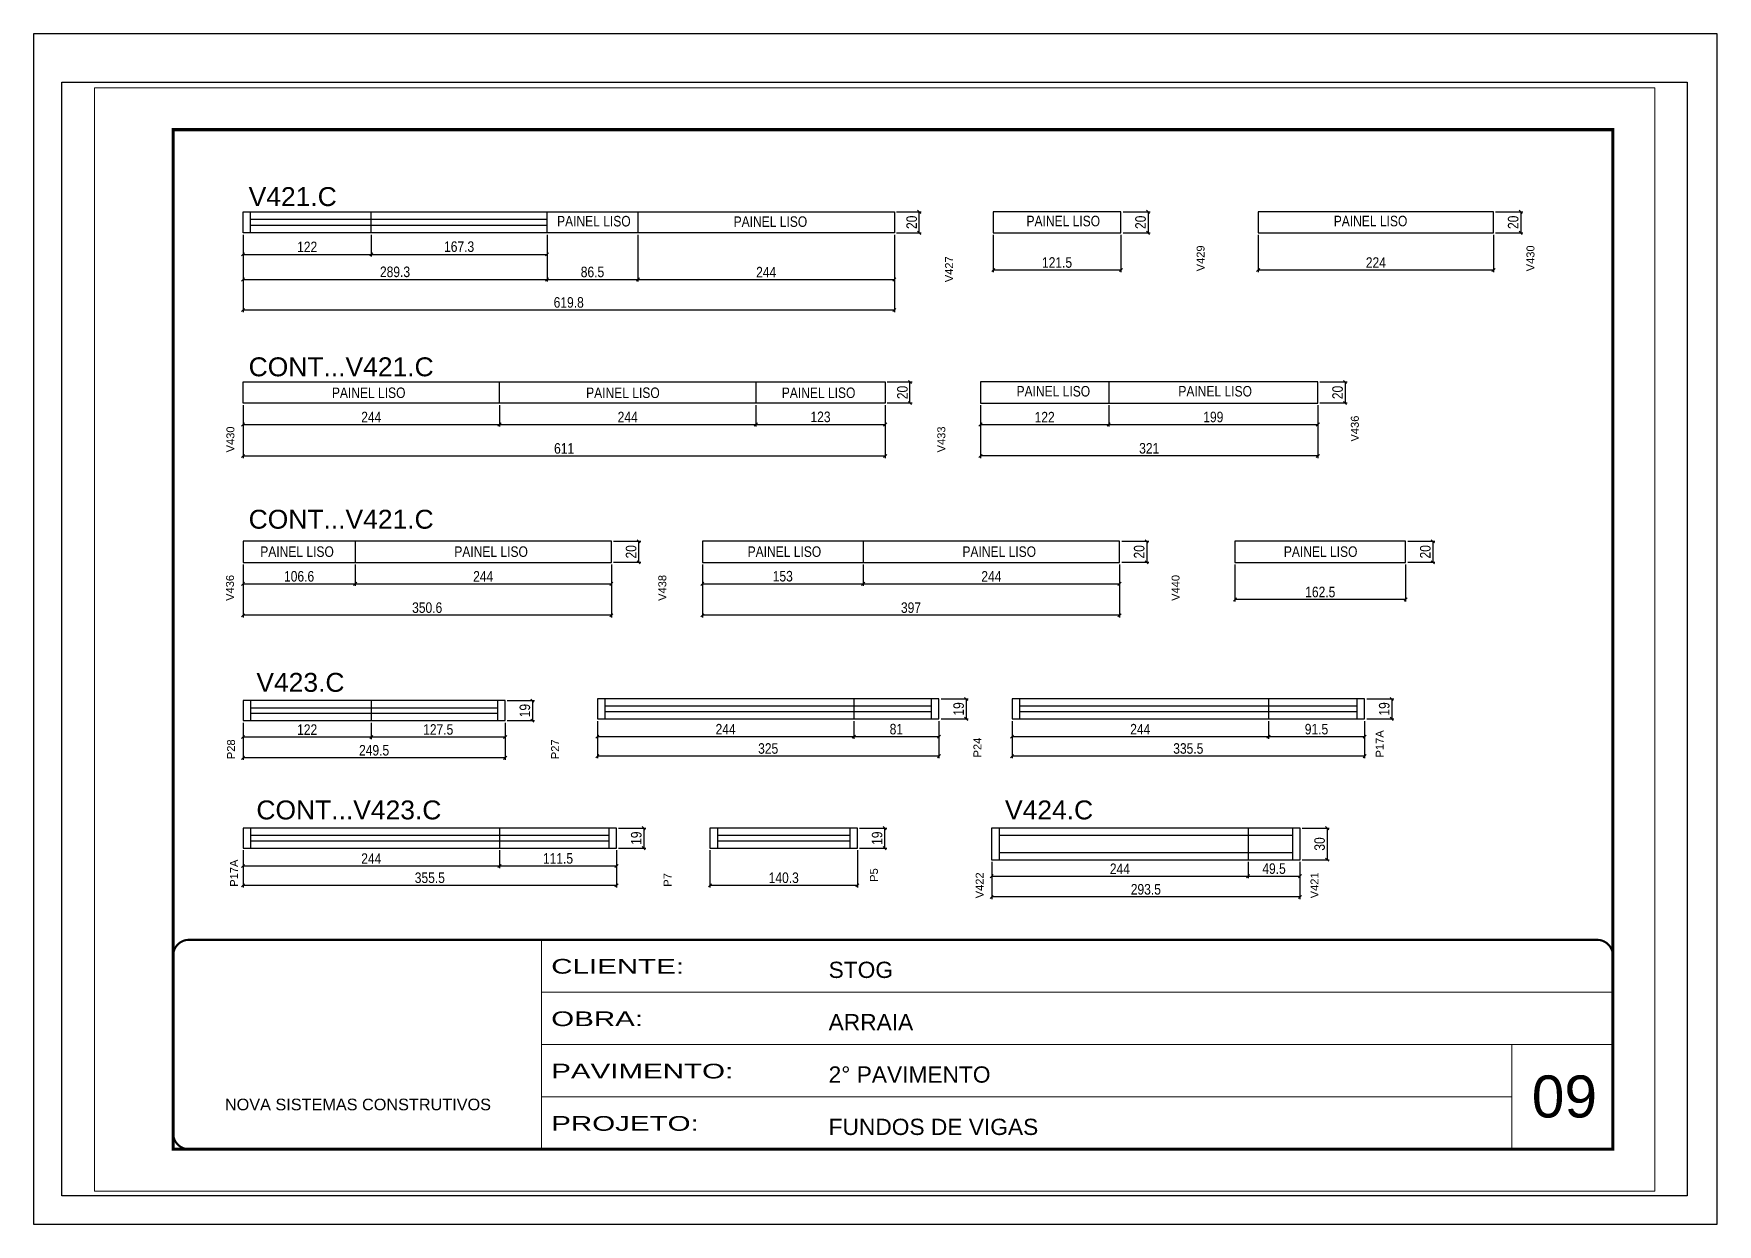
# Paper-space layout '01 (9)' of a CAD drawing. Extents: x -1 to 296, y 0 to 210.
# The model-space entities are those that its viewports show. They can reach past a viewport. Long polylines and large blocks are cut down to what shows.
import ezdxf

# ---------------------------------------------------------------- set-up
doc = ezdxf.new("R2010")
doc.units = 0
doc.linetypes.add('CONTINUO', pattern=[0])
doc.linetypes.add('DASHED', pattern=[0.75, 0.5, -0.25])
doc.layers.get('0').update_dxf_attribs({"linetype": 'CONTINUOUS'})
doc.layers.get('Defpoints').update_dxf_attribs({"linetype": 'CONTINUOUS'})
for name, color, linetype, lineweight in [('CARIMBO', 255, 'CONTINUOUS', 9), ('Folhas', 255, 'CONTINUOUS', 9), ('SARRAFO DE PRESSAO', 251, 'DASHED', 9)]:
    doc.layers.add(name, color=color, linetype=linetype, lineweight=lineweight)
for name, color, linetype in [('COTA', 241, 'CONTINUOUS'), ('NOMENCLATURA', 7, 'CONTINUOUS'), ('Painéis', 200, 'CONTINUOUS'), ('SARR_2.2x7', 40, 'CONTINUOUS')]:
    doc.layers.add(name, color=color, linetype=linetype)
doc.styles.add('ARIAL', font='arial.ttf')
doc.styles.add('COTA TECNICA', font='techl___.ttf', dxfattribs={"height": 10})
doc.styles.add('Tecnologia', font='')
doc.styles.get('Tecnologia').set_extended_font_data('Forgotten Futurist')
doc.dimstyles.new('PAINEL', dxfattribs={"dimtxt": 10, "dimasz": 3, "dimexe": 3, "dimexo": 3, "dimgap": 3, "dimtad": 1, "dimdec": 1, "dimzin": 12, "dimdsep": 46, "dimtxsty": 'COTA TECNICA', "dimblk1": 'OBLIQUE', "dimblk2": 'OBLIQUE', "dimsah": 1, "dimcen": 0.9, "dimclrd": 4, "dimclre": 4, "dimclrt": 240, "dimadec": 1, "dimazin": 3, "dimtfac": 1, "dimtdec": 1, "dimtmove": 0, "dimatfit": 3, "dimfxl": 1, "dimtolj": 1, "dimtzin": 12, "dimarcsym": 0})

psp = doc.layouts.new('01 (9)')

msp = doc.modelspace()

# ---------------------------------------------------------------- texts
at = {"layer": 'CARIMBO', "style": 'ARIAL'}
msp.add_text('09', height=40, dxfattribs=at).set_placement((5640.07, 11119.55))
at = {"layer": 'COTA', "color": 240, "linetype": 'Continuous', "char_height": 10, "attachment_point": 5, "style": 'COTA TECNICA'}
for insert in [(4747.53, 11972.3), (4915.54, 11971.89), (5194.24, 11972.44), (5486.63, 11972.44), (4533.22, 11809.05), (4775.17, 11809.05), (4961.37, 11809.05), (5184.77, 11810.49), (5338.76, 11810.49), (4465.06, 11657.88), (4649.73, 11657.88), (4928.86, 11657.88), (5133.28, 11657.88), (5439.14, 11657.88)]:
    msp.add_mtext('\\A1;PAINEL LISO', dxfattribs=dict(at, insert=insert))
at = {"layer": 'NOMENCLATURA', "linetype": 'Continuous', "style": 'ARIAL'}
for s, p in [('V421.C', (4419.01, 11986.75)), ('CONT...V421.C', (4419.01, 11824.8)), ('CONT...V421.C', (4419.01, 11679.77)), ('V423.C', (4426.37, 11524.57)), ('CONT...V423.C', (4426.37, 11403.17)), ('V424.C', (5138.78, 11403.17))]:
    msp.add_text(s, height=18, dxfattribs=at).set_placement(p)
for s, p in [('V427', (5089.33, 11914.29)), ('V429', (5328.69, 11924.64)), ('V430', (5642.6, 11924.64)), ('V430', (4405.42, 11752.35)), ('V433', (5081.95, 11752.35)), ('V436', (5475.47, 11762.69)), ('V436', (4405.03, 11611.08)), ('V438', (4816.45, 11611.08)), ('V440', (5304.89, 11611.08)), ('P17A', (5499.11, 11462.12)), ('P28', (4406.04, 11460.49)), ('P27', (4714.42, 11460.49)), ('P24', (5116.31, 11462.12)), ('P17A', (4408.83, 11339.09)), ('P7', (4821.42, 11339.09)), ('P5', (5017.81, 11343.76)), ('V422', (5118.45, 11328.09)), ('V421', (5437.07, 11328.09))]:
    msp.add_text(s, height=7.567, rotation=90, dxfattribs=at).set_placement(p)

# ---------------------------------------------------------------- blocks, each defined once
blk = doc.blocks.new('9999999999')
at = {"color": 30, "linetype": 'CONTINUO'}
for p, q in [((98564.6, 34230.2), (98564.6, 34429.4)), ((98564.6, 34379.6), (99584, 34379.6)), ((98564.6, 34329.8), (99488, 34329.8)), ((99584, 34329.8), (99488, 34329.8)), ((99488, 34329.8), (99488, 34230.2)), ((98564.6, 34280), (99488, 34280))]:
    blk.add_line(p, q, dxfattribs=at)
at = {"color": 30, "linetype": 'CONTINUO', "const_width": 2}
blk.add_lwpolyline([(99584, 34230.2), (99584, 34414.4, 0.414214), (99569, 34429.4), (98229, 34429.4, 0.414214), (98214, 34414.4), (98214, 34245.2, 0.414214), (98229, 34230.2), (99584, 34230.2)], format="xyb", dxfattribs=at)
at = {"layer": 'Folhas'}
blk.add_lwpolyline([(98139, 34190.2), (99624, 34190.2), (99624, 35240.2), (98139, 35240.2)], close=True, dxfattribs=at)
at = {"layer": 'Folhas', "color": 30, "const_width": 3}
blk.add_lwpolyline([(98214, 34230.2), (99584, 34230.2), (99584, 35200.2), (98214, 35200.2)], close=True, dxfattribs=at)
at = {"color": 7, "linetype": 'Continuous', "ltscale": 5, "style": 'ARIAL'}
for s, height, p in [('STOG', 15.48, (98837.7, 34393.1)), ('ARRAIA', 15.48, (98837.7, 34343.3)), ('2° PAVIMENTO', 15.483, (98837.7, 34293.5)), ('NOVA SISTEMAS CONSTRUTIVOS', 11.059, (98263.2, 34267.2)), ('FUNDOS DE VIGAS', 15.483, (98837.7, 34243.7))]:
    blk.add_text(s, height=height, dxfattribs=at).set_placement(p)
at = {"layer": 'Folhas', "color": 7, "style": 'Tecnologia', "width": 1.5}
for s, p in [('CLIENTE:', (98573.7, 34397.2)), ('OBRA:', (98573.7, 34347.3)), ('PAVIMENTO:', (98573.7, 34297.5)), ('PROJETO:', (98573.7, 34247.7))]:
    blk.add_text(s, height=14, dxfattribs=at).set_placement(p)
blk = doc.blocks.new('_Oblique')
at = {"color": 0, "linetype": 'ByBlock', "lineweight": -2}
blk.add_line((-0.5, -0.5), (0.5, 0.5), dxfattribs=at)
blk = doc.blocks.new('*D145')
at = {"layer": 'COTA', "color": 4, "linetype": 'Continuous', "lineweight": -2, "transparency": 16777216}
for p, q in [((4665.1, 11516.2), (4691, 11516.2)), ((4689, 11516.2), (4689, 11497.2)), ((4665.1, 11497.2), (4691, 11497.2))]:
    blk.add_line(p, q, dxfattribs=at)
at = {"layer": 'Defpoints', "color": 0, "linetype": 'Continuous', "transparency": 16777216}
for p in [(4663.1, 11516.2), (4663.1, 11497.2), (4689, 11497.2)]:
    blk.add_point(p, dxfattribs=at)
at = {"layer": 'COTA', "color": 4, "linetype": 'Continuous', "lineweight": -2, "transparency": 16777216, "xscale": 3, "yscale": 3, "zscale": 3}
for p, rotation in [((4689, 11516.2), 90), ((4689, 11497.2), 270)]:
    blk.add_blockref('_Oblique', p, dxfattribs=dict(at, rotation=rotation))
at = {"layer": 'COTA', "color": 240, "linetype": 'Continuous', "transparency": 16777216, "insert": (4681.9, 11506.7), "char_height": 10, "attachment_point": 5, "rotation": 90, "style": 'COTA TECNICA'}
blk.add_mtext('\\A1;19', dxfattribs=at)
blk = doc.blocks.new('*D146')
at = {"layer": 'COTA', "color": 4, "linetype": 'Continuous', "lineweight": -2, "transparency": 16777216}
for p, q in [((4413.7, 11495.2), (4413.7, 11459.8)), ((4663.1, 11495.2), (4663.1, 11459.8)), ((4663.1, 11461.8), (4413.7, 11461.8))]:
    blk.add_line(p, q, dxfattribs=at)
at = {"layer": 'Defpoints', "color": 0, "linetype": 'Continuous', "transparency": 16777216}
for p in [(4413.7, 11497.2), (4663.1, 11497.2), (4413.7, 11461.8)]:
    blk.add_point(p, dxfattribs=at)
at = {"layer": 'COTA', "color": 4, "linetype": 'Continuous', "lineweight": -2, "transparency": 16777216, "xscale": 3, "yscale": 3, "zscale": 3, "rotation": 180}
blk.add_blockref('_Oblique', (4413.7, 11461.8), dxfattribs=at)
at = {"layer": 'COTA', "color": 4, "linetype": 'Continuous', "lineweight": -2, "transparency": 16777216, "xscale": 3, "yscale": 3, "zscale": 3}
blk.add_blockref('_Oblique', (4663.1, 11461.8), dxfattribs=at)
at = {"layer": 'COTA', "color": 240, "linetype": 'Continuous', "transparency": 16777216, "insert": (4538.4, 11468.9), "char_height": 10, "attachment_point": 5, "style": 'COTA TECNICA'}
blk.add_mtext('\\A1;249.5', dxfattribs=at)
blk = doc.blocks.new('*D147')
at = {"layer": 'COTA', "color": 4, "linetype": 'Continuous', "lineweight": -2, "transparency": 16777216}
for p, q in [((5077.9, 11517.8), (5103.8, 11517.8)), ((5101.8, 11517.8), (5101.8, 11498.8)), ((5077.9, 11498.8), (5103.8, 11498.8))]:
    blk.add_line(p, q, dxfattribs=at)
at = {"layer": 'Defpoints', "color": 0, "linetype": 'Continuous', "transparency": 16777216}
for p in [(5075.9, 11517.8), (5075.9, 11498.8), (5101.8, 11498.8)]:
    blk.add_point(p, dxfattribs=at)
at = {"layer": 'COTA', "color": 4, "linetype": 'Continuous', "lineweight": -2, "transparency": 16777216, "xscale": 3, "yscale": 3, "zscale": 3}
for p, rotation in [((5101.8, 11517.8), 90), ((5101.8, 11498.8), 270)]:
    blk.add_blockref('_Oblique', p, dxfattribs=dict(at, rotation=rotation))
at = {"layer": 'COTA', "color": 240, "linetype": 'Continuous', "transparency": 16777216, "insert": (5094.7, 11508.3), "char_height": 10, "attachment_point": 5, "rotation": 90, "style": 'COTA TECNICA'}
blk.add_mtext('\\A1;19', dxfattribs=at)
blk = doc.blocks.new('*D148')
at = {"layer": 'COTA', "color": 4, "linetype": 'Continuous', "lineweight": -2, "transparency": 16777216}
for p, q in [((4750.9, 11496.8), (4750.9, 11461.4)), ((5075.9, 11496.8), (5075.9, 11461.4)), ((5075.9, 11463.4), (4750.9, 11463.4))]:
    blk.add_line(p, q, dxfattribs=at)
at = {"layer": 'Defpoints', "color": 0, "linetype": 'Continuous', "transparency": 16777216}
for p in [(4750.9, 11498.8), (5075.9, 11498.8), (4750.9, 11463.4)]:
    blk.add_point(p, dxfattribs=at)
at = {"layer": 'COTA', "color": 4, "linetype": 'Continuous', "lineweight": -2, "transparency": 16777216, "xscale": 3, "yscale": 3, "zscale": 3, "rotation": 180}
blk.add_blockref('_Oblique', (4750.9, 11463.4), dxfattribs=at)
at = {"layer": 'COTA', "color": 4, "linetype": 'Continuous', "lineweight": -2, "transparency": 16777216, "xscale": 3, "yscale": 3, "zscale": 3}
blk.add_blockref('_Oblique', (5075.9, 11463.4), dxfattribs=at)
at = {"layer": 'COTA', "color": 240, "linetype": 'Continuous', "transparency": 16777216, "insert": (4913.4, 11470.6), "char_height": 10, "attachment_point": 5, "style": 'COTA TECNICA'}
blk.add_mtext('\\A1;325', dxfattribs=at)
blk = doc.blocks.new('*D149')
at = {"layer": 'COTA', "color": 4, "linetype": 'Continuous', "lineweight": -2, "transparency": 16777216}
for p, q in [((4750.9, 11496.8), (4750.9, 11479.9)), ((4994.9, 11496.8), (4994.9, 11479.9)), ((4750.9, 11481.9), (4994.9, 11481.9))]:
    blk.add_line(p, q, dxfattribs=at)
at = {"layer": 'Defpoints', "color": 0, "linetype": 'Continuous', "transparency": 16777216}
for p in [(4750.9, 11498.8), (4994.9, 11498.8), (4994.9, 11481.9)]:
    blk.add_point(p, dxfattribs=at)
at = {"layer": 'COTA', "color": 4, "linetype": 'Continuous', "lineweight": -2, "transparency": 16777216, "xscale": 3, "yscale": 3, "zscale": 3, "rotation": 180}
blk.add_blockref('_Oblique', (4750.9, 11481.9), dxfattribs=at)
at = {"layer": 'COTA', "color": 4, "linetype": 'Continuous', "lineweight": -2, "transparency": 16777216, "xscale": 3, "yscale": 3, "zscale": 3}
blk.add_blockref('_Oblique', (4994.9, 11481.9), dxfattribs=at)
at = {"layer": 'COTA', "color": 240, "linetype": 'Continuous', "transparency": 16777216, "insert": (4872.9, 11489), "char_height": 10, "attachment_point": 5, "style": 'COTA TECNICA'}
blk.add_mtext('\\A1;244', dxfattribs=at)
blk = doc.blocks.new('*D150')
at = {"layer": 'COTA', "color": 4, "linetype": 'Continuous', "lineweight": -2, "transparency": 16777216}
for p, q in [((4994.9, 11496.8), (4994.9, 11479.9)), ((5075.9, 11496.8), (5075.9, 11479.9)), ((4994.9, 11481.9), (5075.9, 11481.9))]:
    blk.add_line(p, q, dxfattribs=at)
at = {"layer": 'Defpoints', "color": 0, "linetype": 'Continuous', "transparency": 16777216}
for p in [(4994.9, 11498.8), (5075.9, 11498.8), (5075.9, 11481.9)]:
    blk.add_point(p, dxfattribs=at)
at = {"layer": 'COTA', "color": 4, "linetype": 'Continuous', "lineweight": -2, "transparency": 16777216, "xscale": 3, "yscale": 3, "zscale": 3, "rotation": 180}
blk.add_blockref('_Oblique', (4994.9, 11481.9), dxfattribs=at)
at = {"layer": 'COTA', "color": 4, "linetype": 'Continuous', "lineweight": -2, "transparency": 16777216, "xscale": 3, "yscale": 3, "zscale": 3}
blk.add_blockref('_Oblique', (5075.9, 11481.9), dxfattribs=at)
at = {"layer": 'COTA', "color": 240, "linetype": 'Continuous', "transparency": 16777216, "insert": (5035.4, 11489), "char_height": 10, "attachment_point": 5, "style": 'COTA TECNICA'}
blk.add_mtext('\\A1;81', dxfattribs=at)
blk = doc.blocks.new('*D151')
at = {"layer": 'COTA', "color": 4, "linetype": 'Continuous', "lineweight": -2, "transparency": 16777216}
for p, q in [((5483, 11517.8), (5508.8, 11517.8)), ((5506.8, 11517.8), (5506.8, 11498.8)), ((5483, 11498.8), (5508.8, 11498.8))]:
    blk.add_line(p, q, dxfattribs=at)
at = {"layer": 'Defpoints', "color": 0, "linetype": 'Continuous', "transparency": 16777216}
for p in [(5481, 11517.8), (5481, 11498.8), (5506.8, 11498.8)]:
    blk.add_point(p, dxfattribs=at)
at = {"layer": 'COTA', "color": 4, "linetype": 'Continuous', "lineweight": -2, "transparency": 16777216, "xscale": 3, "yscale": 3, "zscale": 3}
for p, rotation in [((5506.8, 11517.8), 90), ((5506.8, 11498.8), 270)]:
    blk.add_blockref('_Oblique', p, dxfattribs=dict(at, rotation=rotation))
at = {"layer": 'COTA', "color": 240, "linetype": 'Continuous', "transparency": 16777216, "insert": (5499.7, 11508.3), "char_height": 10, "attachment_point": 5, "rotation": 90, "style": 'COTA TECNICA'}
blk.add_mtext('\\A1;19', dxfattribs=at)
blk = doc.blocks.new('*D152')
at = {"layer": 'COTA', "color": 4, "linetype": 'Continuous', "lineweight": -2, "transparency": 16777216}
for p, q in [((5145.5, 11496.8), (5145.5, 11461.4)), ((5481, 11496.8), (5481, 11461.4)), ((5481, 11463.4), (5145.5, 11463.4))]:
    blk.add_line(p, q, dxfattribs=at)
at = {"layer": 'Defpoints', "color": 0, "linetype": 'Continuous', "transparency": 16777216}
for p in [(5145.5, 11498.8), (5481, 11498.8), (5145.5, 11463.4)]:
    blk.add_point(p, dxfattribs=at)
at = {"layer": 'COTA', "color": 4, "linetype": 'Continuous', "lineweight": -2, "transparency": 16777216, "xscale": 3, "yscale": 3, "zscale": 3, "rotation": 180}
blk.add_blockref('_Oblique', (5145.5, 11463.4), dxfattribs=at)
at = {"layer": 'COTA', "color": 4, "linetype": 'Continuous', "lineweight": -2, "transparency": 16777216, "xscale": 3, "yscale": 3, "zscale": 3}
blk.add_blockref('_Oblique', (5481, 11463.4), dxfattribs=at)
at = {"layer": 'COTA', "color": 240, "linetype": 'Continuous', "transparency": 16777216, "insert": (5313.2, 11470.6), "char_height": 10, "attachment_point": 5, "style": 'COTA TECNICA'}
blk.add_mtext('\\A1;335.5', dxfattribs=at)
blk = doc.blocks.new('*D153')
at = {"layer": 'COTA', "color": 4, "linetype": 'Continuous', "lineweight": -2, "transparency": 16777216}
for p, q in [((5145.5, 11496.8), (5145.5, 11479.9)), ((5389.5, 11496.8), (5389.5, 11479.9)), ((5145.5, 11481.9), (5389.5, 11481.9))]:
    blk.add_line(p, q, dxfattribs=at)
at = {"layer": 'Defpoints', "color": 0, "linetype": 'Continuous', "transparency": 16777216}
for p in [(5145.5, 11498.8), (5389.5, 11498.8), (5389.5, 11481.9)]:
    blk.add_point(p, dxfattribs=at)
at = {"layer": 'COTA', "color": 4, "linetype": 'Continuous', "lineweight": -2, "transparency": 16777216, "xscale": 3, "yscale": 3, "zscale": 3, "rotation": 180}
blk.add_blockref('_Oblique', (5145.5, 11481.9), dxfattribs=at)
at = {"layer": 'COTA', "color": 4, "linetype": 'Continuous', "lineweight": -2, "transparency": 16777216, "xscale": 3, "yscale": 3, "zscale": 3}
blk.add_blockref('_Oblique', (5389.5, 11481.9), dxfattribs=at)
at = {"layer": 'COTA', "color": 240, "linetype": 'Continuous', "transparency": 16777216, "insert": (5267.5, 11489), "char_height": 10, "attachment_point": 5, "style": 'COTA TECNICA'}
blk.add_mtext('\\A1;244', dxfattribs=at)
blk = doc.blocks.new('*D154')
at = {"layer": 'COTA', "color": 4, "linetype": 'Continuous', "lineweight": -2, "transparency": 16777216}
for p, q in [((5389.5, 11496.8), (5389.5, 11479.9)), ((5481, 11496.8), (5481, 11479.9)), ((5389.5, 11481.9), (5481, 11481.9))]:
    blk.add_line(p, q, dxfattribs=at)
at = {"layer": 'Defpoints', "color": 0, "linetype": 'Continuous', "transparency": 16777216}
for p in [(5389.5, 11498.8), (5481, 11498.8), (5481, 11481.9)]:
    blk.add_point(p, dxfattribs=at)
at = {"layer": 'COTA', "color": 4, "linetype": 'Continuous', "lineweight": -2, "transparency": 16777216, "xscale": 3, "yscale": 3, "zscale": 3, "rotation": 180}
blk.add_blockref('_Oblique', (5389.5, 11481.9), dxfattribs=at)
at = {"layer": 'COTA', "color": 4, "linetype": 'Continuous', "lineweight": -2, "transparency": 16777216, "xscale": 3, "yscale": 3, "zscale": 3}
blk.add_blockref('_Oblique', (5481, 11481.9), dxfattribs=at)
at = {"layer": 'COTA', "color": 240, "linetype": 'Continuous', "transparency": 16777216, "insert": (5435.2, 11489), "char_height": 10, "attachment_point": 5, "style": 'COTA TECNICA'}
blk.add_mtext('\\A1;91.5', dxfattribs=at)
blk = doc.blocks.new('*D155')
at = {"layer": 'COTA', "color": 4, "linetype": 'Continuous', "lineweight": -2, "transparency": 16777216}
for p, q in [((4771.1, 11394.8), (4797, 11394.8)), ((4795, 11394.8), (4795, 11375.8)), ((4771.1, 11375.8), (4797, 11375.8))]:
    blk.add_line(p, q, dxfattribs=at)
at = {"layer": 'Defpoints', "color": 0, "linetype": 'Continuous', "transparency": 16777216}
for p in [(4769.1, 11394.8), (4769.1, 11375.8), (4795, 11375.8)]:
    blk.add_point(p, dxfattribs=at)
at = {"layer": 'COTA', "color": 4, "linetype": 'Continuous', "lineweight": -2, "transparency": 16777216, "xscale": 3, "yscale": 3, "zscale": 3}
for p, rotation in [((4795, 11394.8), 90), ((4795, 11375.8), 270)]:
    blk.add_blockref('_Oblique', p, dxfattribs=dict(at, rotation=rotation))
at = {"layer": 'COTA', "color": 240, "linetype": 'Continuous', "transparency": 16777216, "insert": (4787.9, 11385.3), "char_height": 10, "attachment_point": 5, "rotation": 90, "style": 'COTA TECNICA'}
blk.add_mtext('\\A1;19', dxfattribs=at)
blk = doc.blocks.new('*D156')
at = {"layer": 'COTA', "color": 4, "linetype": 'Continuous', "lineweight": -2, "transparency": 16777216}
for p, q in [((4413.7, 11373.8), (4413.7, 11338.4)), ((4769.1, 11373.8), (4769.1, 11338.4)), ((4769.1, 11340.4), (4413.7, 11340.4))]:
    blk.add_line(p, q, dxfattribs=at)
at = {"layer": 'Defpoints', "color": 0, "linetype": 'Continuous', "transparency": 16777216}
for p in [(4413.7, 11375.8), (4769.1, 11375.8), (4413.7, 11340.4)]:
    blk.add_point(p, dxfattribs=at)
at = {"layer": 'COTA', "color": 4, "linetype": 'Continuous', "lineweight": -2, "transparency": 16777216, "xscale": 3, "yscale": 3, "zscale": 3, "rotation": 180}
blk.add_blockref('_Oblique', (4413.7, 11340.4), dxfattribs=at)
at = {"layer": 'COTA', "color": 4, "linetype": 'Continuous', "lineweight": -2, "transparency": 16777216, "xscale": 3, "yscale": 3, "zscale": 3}
blk.add_blockref('_Oblique', (4769.1, 11340.4), dxfattribs=at)
at = {"layer": 'COTA', "color": 240, "linetype": 'Continuous', "transparency": 16777216, "insert": (4591.4, 11347.6), "char_height": 10, "attachment_point": 5, "style": 'COTA TECNICA'}
blk.add_mtext('\\A1;355.5', dxfattribs=at)
blk = doc.blocks.new('*D157')
at = {"layer": 'COTA', "color": 4, "linetype": 'Continuous', "lineweight": -2, "transparency": 16777216}
for p, q in [((4413.7, 11373.8), (4413.7, 11356.9)), ((4657.7, 11373.8), (4657.7, 11356.9)), ((4413.7, 11358.9), (4657.7, 11358.9))]:
    blk.add_line(p, q, dxfattribs=at)
at = {"layer": 'Defpoints', "color": 0, "linetype": 'Continuous', "transparency": 16777216}
for p in [(4413.7, 11375.8), (4657.7, 11375.8), (4657.7, 11358.9)]:
    blk.add_point(p, dxfattribs=at)
at = {"layer": 'COTA', "color": 4, "linetype": 'Continuous', "lineweight": -2, "transparency": 16777216, "xscale": 3, "yscale": 3, "zscale": 3, "rotation": 180}
blk.add_blockref('_Oblique', (4413.7, 11358.9), dxfattribs=at)
at = {"layer": 'COTA', "color": 4, "linetype": 'Continuous', "lineweight": -2, "transparency": 16777216, "xscale": 3, "yscale": 3, "zscale": 3}
blk.add_blockref('_Oblique', (4657.7, 11358.9), dxfattribs=at)
at = {"layer": 'COTA', "color": 240, "linetype": 'Continuous', "transparency": 16777216, "insert": (4535.7, 11365.9), "char_height": 10, "attachment_point": 5, "style": 'COTA TECNICA'}
blk.add_mtext('\\A1;244', dxfattribs=at)
blk = doc.blocks.new('*D158')
at = {"layer": 'COTA', "color": 4, "linetype": 'Continuous', "lineweight": -2, "transparency": 16777216}
for p, q in [((4657.7, 11373.8), (4657.7, 11356.9)), ((4769.1, 11373.8), (4769.1, 11356.9)), ((4657.7, 11358.9), (4769.1, 11358.9))]:
    blk.add_line(p, q, dxfattribs=at)
at = {"layer": 'Defpoints', "color": 0, "linetype": 'Continuous', "transparency": 16777216}
for p in [(4657.7, 11375.8), (4769.1, 11375.8), (4769.1, 11358.9)]:
    blk.add_point(p, dxfattribs=at)
at = {"layer": 'COTA', "color": 4, "linetype": 'Continuous', "lineweight": -2, "transparency": 16777216, "xscale": 3, "yscale": 3, "zscale": 3, "rotation": 180}
blk.add_blockref('_Oblique', (4657.7, 11358.9), dxfattribs=at)
at = {"layer": 'COTA', "color": 4, "linetype": 'Continuous', "lineweight": -2, "transparency": 16777216, "xscale": 3, "yscale": 3, "zscale": 3}
blk.add_blockref('_Oblique', (4769.1, 11358.9), dxfattribs=at)
at = {"layer": 'COTA', "color": 240, "linetype": 'Continuous', "transparency": 16777216, "insert": (4713.4, 11366), "char_height": 10, "attachment_point": 5, "style": 'COTA TECNICA'}
blk.add_mtext('\\A1;111.5', dxfattribs=at)
blk = doc.blocks.new('*D159')
at = {"layer": 'COTA', "color": 4, "linetype": 'Continuous', "lineweight": -2, "transparency": 16777216}
for p, q in [((5000.3, 11394.8), (5026.2, 11394.8)), ((5024.2, 11394.8), (5024.2, 11375.8)), ((5000.3, 11375.8), (5026.2, 11375.8))]:
    blk.add_line(p, q, dxfattribs=at)
at = {"layer": 'Defpoints', "color": 0, "linetype": 'Continuous', "transparency": 16777216}
for p in [(4998.3, 11394.8), (4998.3, 11375.8), (5024.2, 11375.8)]:
    blk.add_point(p, dxfattribs=at)
at = {"layer": 'COTA', "color": 4, "linetype": 'Continuous', "lineweight": -2, "transparency": 16777216, "xscale": 3, "yscale": 3, "zscale": 3}
for p, rotation in [((5024.2, 11394.8), 90), ((5024.2, 11375.8), 270)]:
    blk.add_blockref('_Oblique', p, dxfattribs=dict(at, rotation=rotation))
at = {"layer": 'COTA', "color": 240, "linetype": 'Continuous', "transparency": 16777216, "insert": (5017.1, 11385.3), "char_height": 10, "attachment_point": 5, "rotation": 90, "style": 'COTA TECNICA'}
blk.add_mtext('\\A1;19', dxfattribs=at)
blk = doc.blocks.new('*D160')
at = {"layer": 'COTA', "color": 4, "linetype": 'Continuous', "lineweight": -2, "transparency": 16777216}
for p, q in [((4858, 11373.8), (4858, 11338.4)), ((4998.3, 11373.8), (4998.3, 11338.4)), ((4998.3, 11340.4), (4858, 11340.4))]:
    blk.add_line(p, q, dxfattribs=at)
at = {"layer": 'Defpoints', "color": 0, "linetype": 'Continuous', "transparency": 16777216}
for p in [(4858, 11375.8), (4998.3, 11375.8), (4858, 11340.4)]:
    blk.add_point(p, dxfattribs=at)
at = {"layer": 'COTA', "color": 4, "linetype": 'Continuous', "lineweight": -2, "transparency": 16777216, "xscale": 3, "yscale": 3, "zscale": 3, "rotation": 180}
blk.add_blockref('_Oblique', (4858, 11340.4), dxfattribs=at)
at = {"layer": 'COTA', "color": 4, "linetype": 'Continuous', "lineweight": -2, "transparency": 16777216, "xscale": 3, "yscale": 3, "zscale": 3}
blk.add_blockref('_Oblique', (4998.3, 11340.4), dxfattribs=at)
at = {"layer": 'COTA', "color": 240, "linetype": 'Continuous', "transparency": 16777216, "insert": (4928.2, 11347.6), "char_height": 10, "attachment_point": 5, "style": 'COTA TECNICA'}
blk.add_mtext('\\A1;140.3', dxfattribs=at)
blk = doc.blocks.new('*D161')
at = {"layer": 'COTA', "color": 4, "linetype": 'Continuous', "lineweight": -2, "transparency": 16777216}
for p, q in [((4413.7, 11495.2), (4413.7, 11479.6)), ((4535.7, 11495.2), (4535.7, 11479.6)), ((4413.7, 11481.6), (4535.7, 11481.6))]:
    blk.add_line(p, q, dxfattribs=at)
at = {"layer": 'Defpoints', "color": 0, "linetype": 'Continuous', "transparency": 16777216}
for p in [(4413.7, 11497.2), (4535.7, 11497.2), (4535.7, 11481.6)]:
    blk.add_point(p, dxfattribs=at)
at = {"layer": 'COTA', "color": 4, "linetype": 'Continuous', "lineweight": -2, "transparency": 16777216, "xscale": 3, "yscale": 3, "zscale": 3, "rotation": 180}
blk.add_blockref('_Oblique', (4413.7, 11481.6), dxfattribs=at)
at = {"layer": 'COTA', "color": 4, "linetype": 'Continuous', "lineweight": -2, "transparency": 16777216, "xscale": 3, "yscale": 3, "zscale": 3}
blk.add_blockref('_Oblique', (4535.7, 11481.6), dxfattribs=at)
at = {"layer": 'COTA', "color": 240, "linetype": 'Continuous', "transparency": 16777216, "insert": (4474.7, 11488.6), "char_height": 10, "attachment_point": 5, "style": 'COTA TECNICA'}
blk.add_mtext('\\A1;122', dxfattribs=at)
blk = doc.blocks.new('*D162')
at = {"layer": 'COTA', "color": 4, "linetype": 'Continuous', "lineweight": -2, "transparency": 16777216}
for p, q in [((4535.7, 11495.2), (4535.7, 11479.6)), ((4663.1, 11495.2), (4663.1, 11479.6)), ((4535.7, 11481.6), (4663.1, 11481.6))]:
    blk.add_line(p, q, dxfattribs=at)
at = {"layer": 'Defpoints', "color": 0, "linetype": 'Continuous', "transparency": 16777216}
for p in [(4535.7, 11497.2), (4663.1, 11497.2), (4663.1, 11481.6)]:
    blk.add_point(p, dxfattribs=at)
at = {"layer": 'COTA', "color": 4, "linetype": 'Continuous', "lineweight": -2, "transparency": 16777216, "xscale": 3, "yscale": 3, "zscale": 3, "rotation": 180}
blk.add_blockref('_Oblique', (4535.7, 11481.6), dxfattribs=at)
at = {"layer": 'COTA', "color": 4, "linetype": 'Continuous', "lineweight": -2, "transparency": 16777216, "xscale": 3, "yscale": 3, "zscale": 3}
blk.add_blockref('_Oblique', (4663.1, 11481.6), dxfattribs=at)
at = {"layer": 'COTA', "color": 240, "linetype": 'Continuous', "transparency": 16777216, "insert": (4599.4, 11488.7), "char_height": 10, "attachment_point": 5, "style": 'COTA TECNICA'}
blk.add_mtext('\\A1;127.5', dxfattribs=at)
blk = doc.blocks.new('*D165')
at = {"layer": 'COTA', "color": 4, "linetype": 'Continuous', "lineweight": -2, "transparency": 16777216}
for p, q in [((5421.5, 11394.8), (5447.4, 11394.8)), ((5445.4, 11394.8), (5445.4, 11364.8)), ((5421.5, 11364.8), (5447.4, 11364.8))]:
    blk.add_line(p, q, dxfattribs=at)
at = {"layer": 'Defpoints', "color": 0, "linetype": 'Continuous', "transparency": 16777216}
for p in [(5419.5, 11394.8), (5419.5, 11364.8), (5445.4, 11364.8)]:
    blk.add_point(p, dxfattribs=at)
at = {"layer": 'COTA', "color": 4, "linetype": 'Continuous', "lineweight": -2, "transparency": 16777216, "xscale": 3, "yscale": 3, "zscale": 3}
for p, rotation in [((5445.4, 11394.8), 90), ((5445.4, 11364.8), 270)]:
    blk.add_blockref('_Oblique', p, dxfattribs=dict(at, rotation=rotation))
at = {"layer": 'COTA', "color": 240, "linetype": 'Continuous', "transparency": 16777216, "insert": (5438.2, 11379.8), "char_height": 10, "attachment_point": 5, "rotation": 90, "style": 'COTA TECNICA'}
blk.add_mtext('\\A1;30', dxfattribs=at)
blk = doc.blocks.new('*D166')
at = {"layer": 'COTA', "color": 4, "linetype": 'Continuous', "lineweight": -2, "transparency": 16777216}
for p, q in [((5126.1, 11362.8), (5126.1, 11327.4)), ((5419.5, 11362.8), (5419.5, 11327.4)), ((5419.5, 11329.4), (5126.1, 11329.4))]:
    blk.add_line(p, q, dxfattribs=at)
at = {"layer": 'Defpoints', "color": 0, "linetype": 'Continuous', "transparency": 16777216}
for p in [(5126.1, 11364.8), (5419.5, 11364.8), (5126.1, 11329.4)]:
    blk.add_point(p, dxfattribs=at)
at = {"layer": 'COTA', "color": 4, "linetype": 'Continuous', "lineweight": -2, "transparency": 16777216, "xscale": 3, "yscale": 3, "zscale": 3, "rotation": 180}
blk.add_blockref('_Oblique', (5126.1, 11329.4), dxfattribs=at)
at = {"layer": 'COTA', "color": 4, "linetype": 'Continuous', "lineweight": -2, "transparency": 16777216, "xscale": 3, "yscale": 3, "zscale": 3}
blk.add_blockref('_Oblique', (5419.5, 11329.4), dxfattribs=at)
at = {"layer": 'COTA', "color": 240, "linetype": 'Continuous', "transparency": 16777216, "insert": (5272.8, 11336.6), "char_height": 10, "attachment_point": 5, "style": 'COTA TECNICA'}
blk.add_mtext('\\A1;293.5', dxfattribs=at)
blk = doc.blocks.new('*D163')
at = {"layer": 'COTA', "color": 4, "linetype": 'Continuous', "lineweight": -2, "transparency": 16777216}
for p, q in [((5126.1, 11362.8), (5126.1, 11347.2)), ((5370.1, 11362.8), (5370.1, 11347.2)), ((5126.1, 11349.2), (5370.1, 11349.2))]:
    blk.add_line(p, q, dxfattribs=at)
at = {"layer": 'Defpoints', "color": 0, "linetype": 'Continuous', "transparency": 16777216}
for p in [(5126.1, 11364.8), (5370.1, 11364.8), (5370.1, 11349.2)]:
    blk.add_point(p, dxfattribs=at)
at = {"layer": 'COTA', "color": 4, "linetype": 'Continuous', "lineweight": -2, "transparency": 16777216, "xscale": 3, "yscale": 3, "zscale": 3, "rotation": 180}
blk.add_blockref('_Oblique', (5126.1, 11349.2), dxfattribs=at)
at = {"layer": 'COTA', "color": 4, "linetype": 'Continuous', "lineweight": -2, "transparency": 16777216, "xscale": 3, "yscale": 3, "zscale": 3}
blk.add_blockref('_Oblique', (5370.1, 11349.2), dxfattribs=at)
at = {"layer": 'COTA', "color": 240, "linetype": 'Continuous', "transparency": 16777216, "insert": (5248.1, 11356.2), "char_height": 10, "attachment_point": 5, "style": 'COTA TECNICA'}
blk.add_mtext('\\A1;244', dxfattribs=at)
blk = doc.blocks.new('*D164')
at = {"layer": 'COTA', "color": 4, "linetype": 'Continuous', "lineweight": -2, "transparency": 16777216}
for p, q in [((5370.1, 11362.8), (5370.1, 11347.2)), ((5419.5, 11362.8), (5419.5, 11347.2)), ((5370.1, 11349.2), (5419.5, 11349.2))]:
    blk.add_line(p, q, dxfattribs=at)
at = {"layer": 'Defpoints', "color": 0, "linetype": 'Continuous', "transparency": 16777216}
for p in [(5370.1, 11364.8), (5419.5, 11364.8), (5419.5, 11349.2)]:
    blk.add_point(p, dxfattribs=at)
at = {"layer": 'COTA', "color": 4, "linetype": 'Continuous', "lineweight": -2, "transparency": 16777216, "xscale": 3, "yscale": 3, "zscale": 3, "rotation": 180}
blk.add_blockref('_Oblique', (5370.1, 11349.2), dxfattribs=at)
at = {"layer": 'COTA', "color": 4, "linetype": 'Continuous', "lineweight": -2, "transparency": 16777216, "xscale": 3, "yscale": 3, "zscale": 3}
blk.add_blockref('_Oblique', (5419.5, 11349.2), dxfattribs=at)
at = {"layer": 'COTA', "color": 240, "linetype": 'Continuous', "transparency": 16777216, "insert": (5394.8, 11356.3), "char_height": 10, "attachment_point": 5, "style": 'COTA TECNICA'}
blk.add_mtext('\\A1;49.5', dxfattribs=at)
blk = doc.blocks.new('*D312')
at = {"layer": 'COTA', "color": 4, "linetype": 'Continuous', "lineweight": -2, "transparency": 16777216}
for p, q in [((4413.7, 11959.3), (4413.7, 11938.8)), ((4535.7, 11959.3), (4535.7, 11938.8)), ((4413.7, 11940.8), (4535.7, 11940.8))]:
    blk.add_line(p, q, dxfattribs=at)
at = {"layer": 'Defpoints', "color": 0, "linetype": 'Continuous', "transparency": 16777216}
for p in [(4413.7, 11961.3), (4535.7, 11961.3), (4535.7, 11940.8)]:
    blk.add_point(p, dxfattribs=at)
at = {"layer": 'COTA', "color": 4, "linetype": 'Continuous', "lineweight": -2, "transparency": 16777216, "xscale": 3, "yscale": 3, "zscale": 3, "rotation": 180}
blk.add_blockref('_Oblique', (4413.7, 11940.8), dxfattribs=at)
at = {"layer": 'COTA', "color": 4, "linetype": 'Continuous', "lineweight": -2, "transparency": 16777216, "xscale": 3, "yscale": 3, "zscale": 3}
blk.add_blockref('_Oblique', (4535.7, 11940.8), dxfattribs=at)
at = {"layer": 'COTA', "color": 240, "linetype": 'Continuous', "transparency": 16777216, "insert": (4474.7, 11947.9), "char_height": 10, "attachment_point": 5, "style": 'COTA TECNICA'}
blk.add_mtext('\\A1;122', dxfattribs=at)
blk = doc.blocks.new('*D313')
at = {"layer": 'COTA', "color": 4, "linetype": 'Continuous', "lineweight": -2, "transparency": 16777216}
for p, q in [((4789.5, 11959.3), (4789.5, 11914.9)), ((5033.5, 11959.3), (5033.5, 11914.9)), ((4789.5, 11916.9), (5033.5, 11916.9))]:
    blk.add_line(p, q, dxfattribs=at)
at = {"layer": 'Defpoints', "color": 0, "linetype": 'Continuous', "transparency": 16777216}
for p in [(4789.5, 11961.3), (5033.5, 11961.3), (5033.5, 11916.9)]:
    blk.add_point(p, dxfattribs=at)
at = {"layer": 'COTA', "color": 4, "linetype": 'Continuous', "lineweight": -2, "transparency": 16777216, "xscale": 3, "yscale": 3, "zscale": 3, "rotation": 180}
blk.add_blockref('_Oblique', (4789.5, 11916.9), dxfattribs=at)
at = {"layer": 'COTA', "color": 4, "linetype": 'Continuous', "lineweight": -2, "transparency": 16777216, "xscale": 3, "yscale": 3, "zscale": 3}
blk.add_blockref('_Oblique', (5033.5, 11916.9), dxfattribs=at)
at = {"layer": 'COTA', "color": 240, "linetype": 'Continuous', "transparency": 16777216, "insert": (4911.5, 11923.9), "char_height": 10, "attachment_point": 5, "style": 'COTA TECNICA'}
blk.add_mtext('\\A1;244', dxfattribs=at)
blk = doc.blocks.new('*D314')
at = {"layer": 'COTA', "color": 4, "linetype": 'Continuous', "lineweight": -2, "transparency": 16777216}
for p, q in [((5035.5, 11981.3), (5059.1, 11981.3)), ((5057.1, 11961.3), (5057.1, 11981.3)), ((5035.5, 11961.3), (5059.1, 11961.3))]:
    blk.add_line(p, q, dxfattribs=at)
at = {"layer": 'Defpoints', "color": 0, "linetype": 'Continuous', "transparency": 16777216}
for p in [(5033.5, 11981.3), (5057.1, 11981.3), (5033.5, 11961.3)]:
    blk.add_point(p, dxfattribs=at)
at = {"layer": 'COTA', "color": 4, "linetype": 'Continuous', "lineweight": -2, "transparency": 16777216, "xscale": 3, "yscale": 3, "zscale": 3}
for p, rotation in [((5057.1, 11981.3), 90), ((5057.1, 11961.3), 270)]:
    blk.add_blockref('_Oblique', p, dxfattribs=dict(at, rotation=rotation))
at = {"layer": 'COTA', "color": 240, "linetype": 'Continuous', "transparency": 16777216, "insert": (5050, 11971.3), "char_height": 10, "attachment_point": 5, "rotation": 90, "style": 'COTA TECNICA'}
blk.add_mtext('\\A1;20', dxfattribs=at)
blk = doc.blocks.new('*D315')
at = {"layer": 'COTA', "color": 4, "linetype": 'Continuous', "lineweight": -2, "transparency": 16777216}
for p, q in [((4703, 11959.3), (4703, 11914.9)), ((4789.5, 11959.3), (4789.5, 11914.9)), ((4703, 11916.9), (4789.5, 11916.9))]:
    blk.add_line(p, q, dxfattribs=at)
at = {"layer": 'Defpoints', "color": 0, "linetype": 'Continuous', "transparency": 16777216}
for p in [(4703, 11961.3), (4789.5, 11961.3), (4789.5, 11916.9)]:
    blk.add_point(p, dxfattribs=at)
at = {"layer": 'COTA', "color": 4, "linetype": 'Continuous', "lineweight": -2, "transparency": 16777216, "xscale": 3, "yscale": 3, "zscale": 3, "rotation": 180}
blk.add_blockref('_Oblique', (4703, 11916.9), dxfattribs=at)
at = {"layer": 'COTA', "color": 4, "linetype": 'Continuous', "lineweight": -2, "transparency": 16777216, "xscale": 3, "yscale": 3, "zscale": 3}
blk.add_blockref('_Oblique', (4789.5, 11916.9), dxfattribs=at)
at = {"layer": 'COTA', "color": 240, "linetype": 'Continuous', "transparency": 16777216, "insert": (4746.2, 11924), "char_height": 10, "attachment_point": 5, "style": 'COTA TECNICA'}
blk.add_mtext('\\A1;86.5', dxfattribs=at)
blk = doc.blocks.new('*D316')
at = {"layer": 'COTA', "color": 4, "linetype": 'Continuous', "lineweight": -2, "transparency": 16777216}
for p, q in [((4413.7, 11959.3), (4413.7, 11885.9)), ((5033.5, 11959.3), (5033.5, 11885.9)), ((4413.7, 11887.9), (5033.5, 11887.9))]:
    blk.add_line(p, q, dxfattribs=at)
at = {"layer": 'Defpoints', "color": 0, "linetype": 'Continuous', "transparency": 16777216}
for p in [(4413.7, 11961.3), (5033.5, 11961.3), (5033.5, 11887.9)]:
    blk.add_point(p, dxfattribs=at)
at = {"layer": 'COTA', "color": 4, "linetype": 'Continuous', "lineweight": -2, "transparency": 16777216, "xscale": 3, "yscale": 3, "zscale": 3, "rotation": 180}
blk.add_blockref('_Oblique', (4413.7, 11887.9), dxfattribs=at)
at = {"layer": 'COTA', "color": 4, "linetype": 'Continuous', "lineweight": -2, "transparency": 16777216, "xscale": 3, "yscale": 3, "zscale": 3}
blk.add_blockref('_Oblique', (5033.5, 11887.9), dxfattribs=at)
at = {"layer": 'COTA', "color": 240, "linetype": 'Continuous', "transparency": 16777216, "insert": (4723.6, 11895), "char_height": 10, "attachment_point": 5, "style": 'COTA TECNICA'}
blk.add_mtext('\\A1;619.8', dxfattribs=at)
blk = doc.blocks.new('*D317')
at = {"layer": 'COTA', "color": 4, "linetype": 'Continuous', "lineweight": -2, "transparency": 16777216}
for p, q in [((5251.1, 11981.3), (5276.9, 11981.3)), ((5274.9, 11981.3), (5274.9, 11961.3)), ((5251.1, 11961.3), (5276.9, 11961.3))]:
    blk.add_line(p, q, dxfattribs=at)
at = {"layer": 'Defpoints', "color": 0, "linetype": 'Continuous', "transparency": 16777216}
for p in [(5249.1, 11981.3), (5249.1, 11961.3), (5274.9, 11961.3)]:
    blk.add_point(p, dxfattribs=at)
at = {"layer": 'COTA', "color": 4, "linetype": 'Continuous', "lineweight": -2, "transparency": 16777216, "xscale": 3, "yscale": 3, "zscale": 3}
for p, rotation in [((5274.9, 11981.3), 90), ((5274.9, 11961.3), 270)]:
    blk.add_blockref('_Oblique', p, dxfattribs=dict(at, rotation=rotation))
at = {"layer": 'COTA', "color": 240, "linetype": 'Continuous', "transparency": 16777216, "insert": (5267.8, 11971.3), "char_height": 10, "attachment_point": 5, "rotation": 90, "style": 'COTA TECNICA'}
blk.add_mtext('\\A1;20', dxfattribs=at)
blk = doc.blocks.new('*D318')
at = {"layer": 'COTA', "color": 4, "linetype": 'Continuous', "lineweight": -2, "transparency": 16777216}
for p, q in [((5127.6, 11959.3), (5127.6, 11923.9)), ((5249.1, 11959.3), (5249.1, 11923.9)), ((5249.1, 11925.9), (5127.6, 11925.9))]:
    blk.add_line(p, q, dxfattribs=at)
at = {"layer": 'Defpoints', "color": 0, "linetype": 'Continuous', "transparency": 16777216}
for p in [(5127.6, 11961.3), (5249.1, 11961.3), (5127.6, 11925.9)]:
    blk.add_point(p, dxfattribs=at)
at = {"layer": 'COTA', "color": 4, "linetype": 'Continuous', "lineweight": -2, "transparency": 16777216, "xscale": 3, "yscale": 3, "zscale": 3, "rotation": 180}
blk.add_blockref('_Oblique', (5127.6, 11925.9), dxfattribs=at)
at = {"layer": 'COTA', "color": 4, "linetype": 'Continuous', "lineweight": -2, "transparency": 16777216, "xscale": 3, "yscale": 3, "zscale": 3}
blk.add_blockref('_Oblique', (5249.1, 11925.9), dxfattribs=at)
at = {"layer": 'COTA', "color": 240, "linetype": 'Continuous', "transparency": 16777216, "insert": (5188.3, 11933), "char_height": 10, "attachment_point": 5, "style": 'COTA TECNICA'}
blk.add_mtext('\\A1;121.5', dxfattribs=at)
blk = doc.blocks.new('*D319')
at = {"layer": 'COTA', "color": 4, "linetype": 'Continuous', "lineweight": -2, "transparency": 16777216}
for p, q in [((4535.7, 11959.3), (4535.7, 11938.8)), ((4703, 11959.3), (4703, 11938.8)), ((4535.7, 11940.8), (4703, 11940.8))]:
    blk.add_line(p, q, dxfattribs=at)
at = {"layer": 'Defpoints', "color": 0, "linetype": 'Continuous', "transparency": 16777216}
for p in [(4535.7, 11961.3), (4703, 11961.3), (4703, 11940.8)]:
    blk.add_point(p, dxfattribs=at)
at = {"layer": 'COTA', "color": 4, "linetype": 'Continuous', "lineweight": -2, "transparency": 16777216, "xscale": 3, "yscale": 3, "zscale": 3, "rotation": 180}
blk.add_blockref('_Oblique', (4535.7, 11940.8), dxfattribs=at)
at = {"layer": 'COTA', "color": 4, "linetype": 'Continuous', "lineweight": -2, "transparency": 16777216, "xscale": 3, "yscale": 3, "zscale": 3}
blk.add_blockref('_Oblique', (4703, 11940.8), dxfattribs=at)
at = {"layer": 'COTA', "color": 240, "linetype": 'Continuous', "transparency": 16777216, "insert": (4619.3, 11948.1), "char_height": 10, "attachment_point": 5, "style": 'COTA TECNICA'}
blk.add_mtext('\\A1;167.3', dxfattribs=at)
blk = doc.blocks.new('*D320')
at = {"layer": 'COTA', "color": 4, "linetype": 'Continuous', "lineweight": -2, "transparency": 16777216}
for p, q in [((4413.7, 11959.3), (4413.7, 11914.9)), ((4703, 11959.3), (4703, 11914.9)), ((4413.7, 11916.9), (4703, 11916.9))]:
    blk.add_line(p, q, dxfattribs=at)
at = {"layer": 'Defpoints', "color": 0, "linetype": 'Continuous', "transparency": 16777216}
for p in [(4413.7, 11961.3), (4703, 11961.3), (4703, 11916.9)]:
    blk.add_point(p, dxfattribs=at)
at = {"layer": 'COTA', "color": 4, "linetype": 'Continuous', "lineweight": -2, "transparency": 16777216, "xscale": 3, "yscale": 3, "zscale": 3, "rotation": 180}
blk.add_blockref('_Oblique', (4413.7, 11916.9), dxfattribs=at)
at = {"layer": 'COTA', "color": 4, "linetype": 'Continuous', "lineweight": -2, "transparency": 16777216, "xscale": 3, "yscale": 3, "zscale": 3}
blk.add_blockref('_Oblique', (4703, 11916.9), dxfattribs=at)
at = {"layer": 'COTA', "color": 240, "linetype": 'Continuous', "transparency": 16777216, "insert": (4558.3, 11924.1), "char_height": 10, "attachment_point": 5, "style": 'COTA TECNICA'}
blk.add_mtext('\\A1;289.3', dxfattribs=at)
blk = doc.blocks.new('*D321')
at = {"layer": 'COTA', "color": 4, "linetype": 'Continuous', "lineweight": -2, "transparency": 16777216}
for p, q in [((5605.7, 11981.3), (5631.5, 11981.3)), ((5629.5, 11981.3), (5629.5, 11961.3)), ((5605.7, 11961.3), (5631.5, 11961.3))]:
    blk.add_line(p, q, dxfattribs=at)
at = {"layer": 'Defpoints', "color": 0, "linetype": 'Continuous', "transparency": 16777216}
for p in [(5603.7, 11981.3), (5603.7, 11961.3), (5629.5, 11961.3)]:
    blk.add_point(p, dxfattribs=at)
at = {"layer": 'COTA', "color": 4, "linetype": 'Continuous', "lineweight": -2, "transparency": 16777216, "xscale": 3, "yscale": 3, "zscale": 3}
for p, rotation in [((5629.5, 11981.3), 90), ((5629.5, 11961.3), 270)]:
    blk.add_blockref('_Oblique', p, dxfattribs=dict(at, rotation=rotation))
at = {"layer": 'COTA', "color": 240, "linetype": 'Continuous', "transparency": 16777216, "insert": (5622.4, 11971.3), "char_height": 10, "attachment_point": 5, "rotation": 90, "style": 'COTA TECNICA'}
blk.add_mtext('\\A1;20', dxfattribs=at)
blk = doc.blocks.new('*D322')
at = {"layer": 'COTA', "color": 4, "linetype": 'Continuous', "lineweight": -2, "transparency": 16777216}
for p, q in [((5379.7, 11959.3), (5379.7, 11923.9)), ((5603.7, 11959.3), (5603.7, 11923.9)), ((5603.7, 11925.9), (5379.7, 11925.9))]:
    blk.add_line(p, q, dxfattribs=at)
at = {"layer": 'Defpoints', "color": 0, "linetype": 'Continuous', "transparency": 16777216}
for p in [(5379.7, 11961.3), (5603.7, 11961.3), (5379.7, 11925.9)]:
    blk.add_point(p, dxfattribs=at)
at = {"layer": 'COTA', "color": 4, "linetype": 'Continuous', "lineweight": -2, "transparency": 16777216, "xscale": 3, "yscale": 3, "zscale": 3, "rotation": 180}
blk.add_blockref('_Oblique', (5379.7, 11925.9), dxfattribs=at)
at = {"layer": 'COTA', "color": 4, "linetype": 'Continuous', "lineweight": -2, "transparency": 16777216, "xscale": 3, "yscale": 3, "zscale": 3}
blk.add_blockref('_Oblique', (5603.7, 11925.9), dxfattribs=at)
at = {"layer": 'COTA', "color": 240, "linetype": 'Continuous', "transparency": 16777216, "insert": (5491.7, 11933), "char_height": 10, "attachment_point": 5, "style": 'COTA TECNICA'}
blk.add_mtext('\\A1;224', dxfattribs=at)
blk = doc.blocks.new('*D323')
at = {"layer": 'COTA', "color": 4, "linetype": 'Continuous', "lineweight": -2, "transparency": 16777216}
for p, q in [((4413.7, 11797.4), (4413.7, 11776.9)), ((4657.7, 11797.4), (4657.7, 11776.9)), ((4413.7, 11778.9), (4657.7, 11778.9))]:
    blk.add_line(p, q, dxfattribs=at)
at = {"layer": 'Defpoints', "color": 0, "linetype": 'Continuous', "transparency": 16777216}
for p in [(4413.7, 11799.4), (4657.7, 11799.4), (4657.7, 11778.9)]:
    blk.add_point(p, dxfattribs=at)
at = {"layer": 'COTA', "color": 4, "linetype": 'Continuous', "lineweight": -2, "transparency": 16777216, "xscale": 3, "yscale": 3, "zscale": 3, "rotation": 180}
blk.add_blockref('_Oblique', (4413.7, 11778.9), dxfattribs=at)
at = {"layer": 'COTA', "color": 4, "linetype": 'Continuous', "lineweight": -2, "transparency": 16777216, "xscale": 3, "yscale": 3, "zscale": 3}
blk.add_blockref('_Oblique', (4657.7, 11778.9), dxfattribs=at)
at = {"layer": 'COTA', "color": 240, "linetype": 'Continuous', "transparency": 16777216, "insert": (4535.7, 11786), "char_height": 10, "attachment_point": 5, "style": 'COTA TECNICA'}
blk.add_mtext('\\A1;244', dxfattribs=at)
blk = doc.blocks.new('*D324')
at = {"layer": 'COTA', "color": 4, "linetype": 'Continuous', "lineweight": -2, "transparency": 16777216}
for p, q in [((4901.7, 11797.4), (4901.7, 11776.9)), ((5024.7, 11797.4), (5024.7, 11776.9)), ((4901.7, 11778.9), (5024.7, 11778.9))]:
    blk.add_line(p, q, dxfattribs=at)
at = {"layer": 'Defpoints', "color": 0, "linetype": 'Continuous', "transparency": 16777216}
for p in [(4901.7, 11799.4), (5024.7, 11799.4), (5024.7, 11778.9)]:
    blk.add_point(p, dxfattribs=at)
at = {"layer": 'COTA', "color": 4, "linetype": 'Continuous', "lineweight": -2, "transparency": 16777216, "xscale": 3, "yscale": 3, "zscale": 3, "rotation": 180}
blk.add_blockref('_Oblique', (4901.7, 11778.9), dxfattribs=at)
at = {"layer": 'COTA', "color": 4, "linetype": 'Continuous', "lineweight": -2, "transparency": 16777216, "xscale": 3, "yscale": 3, "zscale": 3}
blk.add_blockref('_Oblique', (5024.7, 11778.9), dxfattribs=at)
at = {"layer": 'COTA', "color": 240, "linetype": 'Continuous', "transparency": 16777216, "insert": (4963.2, 11786.1), "char_height": 10, "attachment_point": 5, "style": 'COTA TECNICA'}
blk.add_mtext('\\A1;123', dxfattribs=at)
blk = doc.blocks.new('*D325')
at = {"layer": 'COTA', "color": 4, "linetype": 'Continuous', "lineweight": -2, "transparency": 16777216}
for p, q in [((5026.7, 11819.4), (5050.3, 11819.4)), ((5048.3, 11799.4), (5048.3, 11819.4)), ((5026.7, 11799.4), (5050.3, 11799.4))]:
    blk.add_line(p, q, dxfattribs=at)
at = {"layer": 'Defpoints', "color": 0, "linetype": 'Continuous', "transparency": 16777216}
for p in [(5024.7, 11819.4), (5048.3, 11819.4), (5024.7, 11799.4)]:
    blk.add_point(p, dxfattribs=at)
at = {"layer": 'COTA', "color": 4, "linetype": 'Continuous', "lineweight": -2, "transparency": 16777216, "xscale": 3, "yscale": 3, "zscale": 3}
for p, rotation in [((5048.3, 11819.4), 90), ((5048.3, 11799.4), 270)]:
    blk.add_blockref('_Oblique', p, dxfattribs=dict(at, rotation=rotation))
at = {"layer": 'COTA', "color": 240, "linetype": 'Continuous', "transparency": 16777216, "insert": (5041.2, 11809.4), "char_height": 10, "attachment_point": 5, "rotation": 90, "style": 'COTA TECNICA'}
blk.add_mtext('\\A1;20', dxfattribs=at)
blk = doc.blocks.new('*D326')
at = {"layer": 'COTA', "color": 4, "linetype": 'Continuous', "lineweight": -2, "transparency": 16777216}
for p, q in [((4657.7, 11797.4), (4657.7, 11776.9)), ((4901.7, 11797.4), (4901.7, 11776.9)), ((4657.7, 11778.9), (4901.7, 11778.9))]:
    blk.add_line(p, q, dxfattribs=at)
at = {"layer": 'Defpoints', "color": 0, "linetype": 'Continuous', "transparency": 16777216}
for p in [(4657.7, 11799.4), (4901.7, 11799.4), (4901.7, 11778.9)]:
    blk.add_point(p, dxfattribs=at)
at = {"layer": 'COTA', "color": 4, "linetype": 'Continuous', "lineweight": -2, "transparency": 16777216, "xscale": 3, "yscale": 3, "zscale": 3, "rotation": 180}
blk.add_blockref('_Oblique', (4657.7, 11778.9), dxfattribs=at)
at = {"layer": 'COTA', "color": 4, "linetype": 'Continuous', "lineweight": -2, "transparency": 16777216, "xscale": 3, "yscale": 3, "zscale": 3}
blk.add_blockref('_Oblique', (4901.7, 11778.9), dxfattribs=at)
at = {"layer": 'COTA', "color": 240, "linetype": 'Continuous', "transparency": 16777216, "insert": (4779.7, 11786), "char_height": 10, "attachment_point": 5, "style": 'COTA TECNICA'}
blk.add_mtext('\\A1;244', dxfattribs=at)
blk = doc.blocks.new('*D327')
at = {"layer": 'COTA', "color": 4, "linetype": 'Continuous', "lineweight": -2, "transparency": 16777216}
for p, q in [((4413.7, 11797.4), (4413.7, 11747)), ((5024.7, 11797.4), (5024.7, 11747)), ((4413.7, 11749), (5024.7, 11749))]:
    blk.add_line(p, q, dxfattribs=at)
at = {"layer": 'Defpoints', "color": 0, "linetype": 'Continuous', "transparency": 16777216}
for p in [(4413.7, 11799.4), (5024.7, 11799.4), (5024.7, 11749)]:
    blk.add_point(p, dxfattribs=at)
at = {"layer": 'COTA', "color": 4, "linetype": 'Continuous', "lineweight": -2, "transparency": 16777216, "xscale": 3, "yscale": 3, "zscale": 3, "rotation": 180}
blk.add_blockref('_Oblique', (4413.7, 11749), dxfattribs=at)
at = {"layer": 'COTA', "color": 4, "linetype": 'Continuous', "lineweight": -2, "transparency": 16777216, "xscale": 3, "yscale": 3, "zscale": 3}
blk.add_blockref('_Oblique', (5024.7, 11749), dxfattribs=at)
at = {"layer": 'COTA', "color": 240, "linetype": 'Continuous', "transparency": 16777216, "insert": (4719.2, 11756.1), "char_height": 10, "attachment_point": 5, "style": 'COTA TECNICA'}
blk.add_mtext('\\A1;611', dxfattribs=at)
blk = doc.blocks.new('*D328')
at = {"layer": 'COTA', "color": 4, "linetype": 'Continuous', "lineweight": -2, "transparency": 16777216}
for p, q in [((5438.5, 11819.4), (5464.4, 11819.4)), ((5462.4, 11819.4), (5462.4, 11799.4)), ((5438.5, 11799.4), (5464.4, 11799.4))]:
    blk.add_line(p, q, dxfattribs=at)
at = {"layer": 'Defpoints', "color": 0, "linetype": 'Continuous', "transparency": 16777216}
for p in [(5436.5, 11819.4), (5436.5, 11799.4), (5462.4, 11799.4)]:
    blk.add_point(p, dxfattribs=at)
at = {"layer": 'COTA', "color": 4, "linetype": 'Continuous', "lineweight": -2, "transparency": 16777216, "xscale": 3, "yscale": 3, "zscale": 3}
for p, rotation in [((5462.4, 11819.4), 90), ((5462.4, 11799.4), 270)]:
    blk.add_blockref('_Oblique', p, dxfattribs=dict(at, rotation=rotation))
at = {"layer": 'COTA', "color": 240, "linetype": 'Continuous', "transparency": 16777216, "insert": (5455.3, 11809.4), "char_height": 10, "attachment_point": 5, "rotation": 90, "style": 'COTA TECNICA'}
blk.add_mtext('\\A1;20', dxfattribs=at)
blk = doc.blocks.new('*D329')
at = {"layer": 'COTA', "color": 4, "linetype": 'Continuous', "lineweight": -2, "transparency": 16777216}
for p, q in [((5115.5, 11797.4), (5115.5, 11747)), ((5436.5, 11797.4), (5436.5, 11747)), ((5436.5, 11749), (5115.5, 11749))]:
    blk.add_line(p, q, dxfattribs=at)
at = {"layer": 'Defpoints', "color": 0, "linetype": 'Continuous', "transparency": 16777216}
for p in [(5115.5, 11799.4), (5436.5, 11799.4), (5115.5, 11749)]:
    blk.add_point(p, dxfattribs=at)
at = {"layer": 'COTA', "color": 4, "linetype": 'Continuous', "lineweight": -2, "transparency": 16777216, "xscale": 3, "yscale": 3, "zscale": 3, "rotation": 180}
blk.add_blockref('_Oblique', (5115.5, 11749), dxfattribs=at)
at = {"layer": 'COTA', "color": 4, "linetype": 'Continuous', "lineweight": -2, "transparency": 16777216, "xscale": 3, "yscale": 3, "zscale": 3}
blk.add_blockref('_Oblique', (5436.5, 11749), dxfattribs=at)
at = {"layer": 'COTA', "color": 240, "linetype": 'Continuous', "transparency": 16777216, "insert": (5276, 11756.2), "char_height": 10, "attachment_point": 5, "style": 'COTA TECNICA'}
blk.add_mtext('\\A1;321', dxfattribs=at)
blk = doc.blocks.new('*D330')
at = {"layer": 'COTA', "color": 4, "linetype": 'Continuous', "lineweight": -2, "transparency": 16777216}
for p, q in [((5115.5, 11797.4), (5115.5, 11776.9)), ((5237.5, 11797.4), (5237.5, 11776.9)), ((5115.5, 11778.9), (5237.5, 11778.9))]:
    blk.add_line(p, q, dxfattribs=at)
at = {"layer": 'Defpoints', "color": 0, "linetype": 'Continuous', "transparency": 16777216}
for p in [(5115.5, 11799.4), (5237.5, 11799.4), (5237.5, 11778.9)]:
    blk.add_point(p, dxfattribs=at)
at = {"layer": 'COTA', "color": 4, "linetype": 'Continuous', "lineweight": -2, "transparency": 16777216, "xscale": 3, "yscale": 3, "zscale": 3, "rotation": 180}
blk.add_blockref('_Oblique', (5115.5, 11778.9), dxfattribs=at)
at = {"layer": 'COTA', "color": 4, "linetype": 'Continuous', "lineweight": -2, "transparency": 16777216, "xscale": 3, "yscale": 3, "zscale": 3}
blk.add_blockref('_Oblique', (5237.5, 11778.9), dxfattribs=at)
at = {"layer": 'COTA', "color": 240, "linetype": 'Continuous', "transparency": 16777216, "insert": (5176.5, 11785.9), "char_height": 10, "attachment_point": 5, "style": 'COTA TECNICA'}
blk.add_mtext('\\A1;122', dxfattribs=at)
blk = doc.blocks.new('*D331')
at = {"layer": 'COTA', "color": 4, "linetype": 'Continuous', "lineweight": -2, "transparency": 16777216}
for p, q in [((5237.5, 11797.4), (5237.5, 11776.9)), ((5436.5, 11797.4), (5436.5, 11776.9)), ((5237.5, 11778.9), (5436.5, 11778.9))]:
    blk.add_line(p, q, dxfattribs=at)
at = {"layer": 'Defpoints', "color": 0, "linetype": 'Continuous', "transparency": 16777216}
for p in [(5237.5, 11799.4), (5436.5, 11799.4), (5436.5, 11778.9)]:
    blk.add_point(p, dxfattribs=at)
at = {"layer": 'COTA', "color": 4, "linetype": 'Continuous', "lineweight": -2, "transparency": 16777216, "xscale": 3, "yscale": 3, "zscale": 3, "rotation": 180}
blk.add_blockref('_Oblique', (5237.5, 11778.9), dxfattribs=at)
at = {"layer": 'COTA', "color": 4, "linetype": 'Continuous', "lineweight": -2, "transparency": 16777216, "xscale": 3, "yscale": 3, "zscale": 3}
blk.add_blockref('_Oblique', (5436.5, 11778.9), dxfattribs=at)
at = {"layer": 'COTA', "color": 240, "linetype": 'Continuous', "transparency": 16777216, "insert": (5337, 11786), "char_height": 10, "attachment_point": 5, "style": 'COTA TECNICA'}
blk.add_mtext('\\A1;199', dxfattribs=at)
blk = doc.blocks.new('*D334')
at = {"layer": 'COTA', "color": 4, "linetype": 'Continuous', "lineweight": -2, "transparency": 16777216}
for p, q in [((4766.2, 11667.8), (4792.1, 11667.8)), ((4790.1, 11667.8), (4790.1, 11647.8)), ((4766.2, 11647.8), (4792.1, 11647.8))]:
    blk.add_line(p, q, dxfattribs=at)
at = {"layer": 'Defpoints', "color": 0, "linetype": 'Continuous', "transparency": 16777216}
for p in [(4764.2, 11667.8), (4764.2, 11647.8), (4790.1, 11647.8)]:
    blk.add_point(p, dxfattribs=at)
at = {"layer": 'COTA', "color": 4, "linetype": 'Continuous', "lineweight": -2, "transparency": 16777216, "xscale": 3, "yscale": 3, "zscale": 3}
for p, rotation in [((4790.1, 11667.8), 90), ((4790.1, 11647.8), 270)]:
    blk.add_blockref('_Oblique', p, dxfattribs=dict(at, rotation=rotation))
at = {"layer": 'COTA', "color": 240, "linetype": 'Continuous', "transparency": 16777216, "insert": (4783, 11657.8), "char_height": 10, "attachment_point": 5, "rotation": 90, "style": 'COTA TECNICA'}
blk.add_mtext('\\A1;20', dxfattribs=at)
blk = doc.blocks.new('*D335')
at = {"layer": 'COTA', "color": 4, "linetype": 'Continuous', "lineweight": -2, "transparency": 16777216}
for p, q in [((4413.7, 11645.8), (4413.7, 11595.4)), ((4764.2, 11645.8), (4764.2, 11595.4)), ((4764.2, 11597.4), (4413.7, 11597.4))]:
    blk.add_line(p, q, dxfattribs=at)
at = {"layer": 'Defpoints', "color": 0, "linetype": 'Continuous', "transparency": 16777216}
for p in [(4413.7, 11647.8), (4764.2, 11647.8), (4413.7, 11597.4)]:
    blk.add_point(p, dxfattribs=at)
at = {"layer": 'COTA', "color": 4, "linetype": 'Continuous', "lineweight": -2, "transparency": 16777216, "xscale": 3, "yscale": 3, "zscale": 3, "rotation": 180}
blk.add_blockref('_Oblique', (4413.7, 11597.4), dxfattribs=at)
at = {"layer": 'COTA', "color": 4, "linetype": 'Continuous', "lineweight": -2, "transparency": 16777216, "xscale": 3, "yscale": 3, "zscale": 3}
blk.add_blockref('_Oblique', (4764.2, 11597.4), dxfattribs=at)
at = {"layer": 'COTA', "color": 240, "linetype": 'Continuous', "transparency": 16777216, "insert": (4588.9, 11604.6), "char_height": 10, "attachment_point": 5, "style": 'COTA TECNICA'}
blk.add_mtext('\\A1;350.6', dxfattribs=at)
blk = doc.blocks.new('*D332')
at = {"layer": 'COTA', "color": 4, "linetype": 'Continuous', "lineweight": -2, "transparency": 16777216}
for p, q in [((4413.7, 11645.8), (4413.7, 11625.3)), ((4520.3, 11645.8), (4520.3, 11625.3)), ((4413.7, 11627.3), (4520.3, 11627.3))]:
    blk.add_line(p, q, dxfattribs=at)
at = {"layer": 'Defpoints', "color": 0, "linetype": 'Continuous', "transparency": 16777216}
for p in [(4413.7, 11647.8), (4520.3, 11647.8), (4520.3, 11627.3)]:
    blk.add_point(p, dxfattribs=at)
at = {"layer": 'COTA', "color": 4, "linetype": 'Continuous', "lineweight": -2, "transparency": 16777216, "xscale": 3, "yscale": 3, "zscale": 3, "rotation": 180}
blk.add_blockref('_Oblique', (4413.7, 11627.3), dxfattribs=at)
at = {"layer": 'COTA', "color": 4, "linetype": 'Continuous', "lineweight": -2, "transparency": 16777216, "xscale": 3, "yscale": 3, "zscale": 3}
blk.add_blockref('_Oblique', (4520.3, 11627.3), dxfattribs=at)
at = {"layer": 'COTA', "color": 240, "linetype": 'Continuous', "transparency": 16777216, "insert": (4467, 11634.4), "char_height": 10, "attachment_point": 5, "style": 'COTA TECNICA'}
blk.add_mtext('\\A1;106.6', dxfattribs=at)
blk = doc.blocks.new('*D333')
at = {"layer": 'COTA', "color": 4, "linetype": 'Continuous', "lineweight": -2, "transparency": 16777216}
for p, q in [((4520.3, 11645.8), (4520.3, 11625.3)), ((4764.2, 11645.8), (4764.2, 11625.3)), ((4520.3, 11627.3), (4764.2, 11627.3))]:
    blk.add_line(p, q, dxfattribs=at)
at = {"layer": 'Defpoints', "color": 0, "linetype": 'Continuous', "transparency": 16777216}
for p in [(4520.3, 11647.8), (4764.2, 11647.8), (4764.2, 11627.3)]:
    blk.add_point(p, dxfattribs=at)
at = {"layer": 'COTA', "color": 4, "linetype": 'Continuous', "lineweight": -2, "transparency": 16777216, "xscale": 3, "yscale": 3, "zscale": 3, "rotation": 180}
blk.add_blockref('_Oblique', (4520.3, 11627.3), dxfattribs=at)
at = {"layer": 'COTA', "color": 4, "linetype": 'Continuous', "lineweight": -2, "transparency": 16777216, "xscale": 3, "yscale": 3, "zscale": 3}
blk.add_blockref('_Oblique', (4764.2, 11627.3), dxfattribs=at)
at = {"layer": 'COTA', "color": 240, "linetype": 'Continuous', "transparency": 16777216, "insert": (4642.2, 11634.4), "char_height": 10, "attachment_point": 5, "style": 'COTA TECNICA'}
blk.add_mtext('\\A1;244', dxfattribs=at)
blk = doc.blocks.new('*D336')
at = {"layer": 'COTA', "color": 4, "linetype": 'Continuous', "lineweight": -2, "transparency": 16777216}
for p, q in [((5249.8, 11667.8), (5275.6, 11667.8)), ((5273.6, 11667.8), (5273.6, 11647.8)), ((5249.8, 11647.8), (5275.6, 11647.8))]:
    blk.add_line(p, q, dxfattribs=at)
at = {"layer": 'Defpoints', "color": 0, "linetype": 'Continuous', "transparency": 16777216}
for p in [(5247.8, 11667.8), (5247.8, 11647.8), (5273.6, 11647.8)]:
    blk.add_point(p, dxfattribs=at)
at = {"layer": 'COTA', "color": 4, "linetype": 'Continuous', "lineweight": -2, "transparency": 16777216, "xscale": 3, "yscale": 3, "zscale": 3}
for p, rotation in [((5273.6, 11667.8), 90), ((5273.6, 11647.8), 270)]:
    blk.add_blockref('_Oblique', p, dxfattribs=dict(at, rotation=rotation))
at = {"layer": 'COTA', "color": 240, "linetype": 'Continuous', "transparency": 16777216, "insert": (5266.5, 11657.8), "char_height": 10, "attachment_point": 5, "rotation": 90, "style": 'COTA TECNICA'}
blk.add_mtext('\\A1;20', dxfattribs=at)
blk = doc.blocks.new('*D337')
at = {"layer": 'COTA', "color": 4, "linetype": 'Continuous', "lineweight": -2, "transparency": 16777216}
for p, q in [((4850.8, 11645.8), (4850.8, 11595.4)), ((5247.8, 11645.8), (5247.8, 11595.4)), ((5247.8, 11597.4), (4850.8, 11597.4))]:
    blk.add_line(p, q, dxfattribs=at)
at = {"layer": 'Defpoints', "color": 0, "linetype": 'Continuous', "transparency": 16777216}
for p in [(4850.8, 11647.8), (5247.8, 11647.8), (4850.8, 11597.4)]:
    blk.add_point(p, dxfattribs=at)
at = {"layer": 'COTA', "color": 4, "linetype": 'Continuous', "lineweight": -2, "transparency": 16777216, "xscale": 3, "yscale": 3, "zscale": 3, "rotation": 180}
blk.add_blockref('_Oblique', (4850.8, 11597.4), dxfattribs=at)
at = {"layer": 'COTA', "color": 4, "linetype": 'Continuous', "lineweight": -2, "transparency": 16777216, "xscale": 3, "yscale": 3, "zscale": 3}
blk.add_blockref('_Oblique', (5247.8, 11597.4), dxfattribs=at)
at = {"layer": 'COTA', "color": 240, "linetype": 'Continuous', "transparency": 16777216, "insert": (5049.3, 11604.6), "char_height": 10, "attachment_point": 5, "style": 'COTA TECNICA'}
blk.add_mtext('\\A1;397', dxfattribs=at)
blk = doc.blocks.new('*D338')
at = {"layer": 'COTA', "color": 4, "linetype": 'Continuous', "lineweight": -2, "transparency": 16777216}
for p, q in [((4850.8, 11645.8), (4850.8, 11625.3)), ((5003.8, 11645.8), (5003.8, 11625.3)), ((4850.8, 11627.3), (5003.8, 11627.3))]:
    blk.add_line(p, q, dxfattribs=at)
at = {"layer": 'Defpoints', "color": 0, "linetype": 'Continuous', "transparency": 16777216}
for p in [(4850.8, 11647.8), (5003.8, 11647.8), (5003.8, 11627.3)]:
    blk.add_point(p, dxfattribs=at)
at = {"layer": 'COTA', "color": 4, "linetype": 'Continuous', "lineweight": -2, "transparency": 16777216, "xscale": 3, "yscale": 3, "zscale": 3, "rotation": 180}
blk.add_blockref('_Oblique', (4850.8, 11627.3), dxfattribs=at)
at = {"layer": 'COTA', "color": 4, "linetype": 'Continuous', "lineweight": -2, "transparency": 16777216, "xscale": 3, "yscale": 3, "zscale": 3}
blk.add_blockref('_Oblique', (5003.8, 11627.3), dxfattribs=at)
at = {"layer": 'COTA', "color": 240, "linetype": 'Continuous', "transparency": 16777216, "insert": (4927.3, 11634.5), "char_height": 10, "attachment_point": 5, "style": 'COTA TECNICA'}
blk.add_mtext('\\A1;153', dxfattribs=at)
blk = doc.blocks.new('*D339')
at = {"layer": 'COTA', "color": 4, "linetype": 'Continuous', "lineweight": -2, "transparency": 16777216}
for p, q in [((5003.8, 11645.8), (5003.8, 11625.3)), ((5247.8, 11645.8), (5247.8, 11625.3)), ((5003.8, 11627.3), (5247.8, 11627.3))]:
    blk.add_line(p, q, dxfattribs=at)
at = {"layer": 'Defpoints', "color": 0, "linetype": 'Continuous', "transparency": 16777216}
for p in [(5003.8, 11647.8), (5247.8, 11647.8), (5247.8, 11627.3)]:
    blk.add_point(p, dxfattribs=at)
at = {"layer": 'COTA', "color": 4, "linetype": 'Continuous', "lineweight": -2, "transparency": 16777216, "xscale": 3, "yscale": 3, "zscale": 3, "rotation": 180}
blk.add_blockref('_Oblique', (5003.8, 11627.3), dxfattribs=at)
at = {"layer": 'COTA', "color": 4, "linetype": 'Continuous', "lineweight": -2, "transparency": 16777216, "xscale": 3, "yscale": 3, "zscale": 3}
blk.add_blockref('_Oblique', (5247.8, 11627.3), dxfattribs=at)
at = {"layer": 'COTA', "color": 240, "linetype": 'Continuous', "transparency": 16777216, "insert": (5125.8, 11634.4), "char_height": 10, "attachment_point": 5, "style": 'COTA TECNICA'}
blk.add_mtext('\\A1;244', dxfattribs=at)
blk = doc.blocks.new('*D340')
at = {"layer": 'COTA', "color": 4, "linetype": 'Continuous', "lineweight": -2, "transparency": 16777216}
for p, q in [((5522, 11667.8), (5547.9, 11667.8)), ((5545.9, 11667.8), (5545.9, 11647.8)), ((5522, 11647.8), (5547.9, 11647.8))]:
    blk.add_line(p, q, dxfattribs=at)
at = {"layer": 'Defpoints', "color": 0, "linetype": 'Continuous', "transparency": 16777216}
for p in [(5520, 11667.8), (5520, 11647.8), (5545.9, 11647.8)]:
    blk.add_point(p, dxfattribs=at)
at = {"layer": 'COTA', "color": 4, "linetype": 'Continuous', "lineweight": -2, "transparency": 16777216, "xscale": 3, "yscale": 3, "zscale": 3}
for p, rotation in [((5545.9, 11667.8), 90), ((5545.9, 11647.8), 270)]:
    blk.add_blockref('_Oblique', p, dxfattribs=dict(at, rotation=rotation))
at = {"layer": 'COTA', "color": 240, "linetype": 'Continuous', "transparency": 16777216, "insert": (5538.8, 11657.8), "char_height": 10, "attachment_point": 5, "rotation": 90, "style": 'COTA TECNICA'}
blk.add_mtext('\\A1;20', dxfattribs=at)
blk = doc.blocks.new('*D341')
at = {"layer": 'COTA', "color": 4, "linetype": 'Continuous', "lineweight": -2, "transparency": 16777216}
for p, q in [((5357.6, 11645.8), (5357.6, 11610.4)), ((5520, 11645.8), (5520, 11610.4)), ((5520, 11612.4), (5357.6, 11612.4))]:
    blk.add_line(p, q, dxfattribs=at)
at = {"layer": 'Defpoints', "color": 0, "linetype": 'Continuous', "transparency": 16777216}
for p in [(5357.6, 11647.8), (5520, 11647.8), (5357.6, 11612.4)]:
    blk.add_point(p, dxfattribs=at)
at = {"layer": 'COTA', "color": 4, "linetype": 'Continuous', "lineweight": -2, "transparency": 16777216, "xscale": 3, "yscale": 3, "zscale": 3, "rotation": 180}
blk.add_blockref('_Oblique', (5357.6, 11612.4), dxfattribs=at)
at = {"layer": 'COTA', "color": 4, "linetype": 'Continuous', "lineweight": -2, "transparency": 16777216, "xscale": 3, "yscale": 3, "zscale": 3}
blk.add_blockref('_Oblique', (5520, 11612.4), dxfattribs=at)
at = {"layer": 'COTA', "color": 240, "linetype": 'Continuous', "transparency": 16777216, "insert": (5438.8, 11619.5), "char_height": 10, "attachment_point": 5, "style": 'COTA TECNICA'}
blk.add_mtext('\\A1;162.5', dxfattribs=at)

# ---------------------------------------------------------------- dimensions: what is measured, and where the dimension line sits
at = {"layer": 'COTA', "linetype": 'Continuous'}
for base, p1, p2, picture, middle in [((5057.14, 11981.31), (5033.46, 11961.31), (5033.46, 11981.31), '*D314', (5050.04, 11971.31)), ((5274.95, 11961.31), (5249.08, 11981.31), (5249.08, 11961.31), '*D317', (5267.85, 11971.31)), ((5629.52, 11961.31), (5603.65, 11981.31), (5603.65, 11961.31), '*D321', (5622.42, 11971.31)), ((5048.34, 11819.36), (5024.66, 11799.36), (5024.66, 11819.36), '*D325', (5041.24, 11809.36)), ((5462.38, 11799.36), (5436.51, 11819.36), (5436.51, 11799.36), '*D328', (5455.28, 11809.36)), ((4790.09, 11647.76), (4764.22, 11667.76), (4764.22, 11647.76), '*D334', (4782.99, 11657.76)), ((5273.65, 11647.76), (5247.78, 11667.76), (5247.78, 11647.76), '*D336', (5266.55, 11657.76)), ((5545.91, 11647.76), (5520.05, 11667.76), (5520.05, 11647.76), '*D340', (5538.81, 11657.76)), ((4688.99, 11497.16), (4663.12, 11516.16), (4663.12, 11497.16), '*D145', (4681.9, 11506.66)), ((5101.75, 11498.79), (5075.89, 11517.79), (5075.89, 11498.79), '*D147', (5094.67, 11508.29)), ((5506.84, 11498.79), (5480.97, 11517.79), (5480.97, 11498.79), '*D151', (5499.75, 11508.29)), ((4794.99, 11375.76), (4769.12, 11394.76), (4769.12, 11375.76), '*D155', (4787.9, 11385.26)), ((5024.16, 11375.76), (4998.29, 11394.76), (4998.29, 11375.76), '*D159', (5017.07, 11385.26)), ((5445.4, 11364.76), (5419.54, 11394.76), (5419.54, 11364.76), '*D165', (5438.18, 11379.76))]:
    dim = msp.add_linear_dim(base=base, p1=p1, p2=p2, angle=90, dimstyle='PAINEL', override={"dimexe": 2, "dimexo": 2, "dimgap": 2, "dimadec": 8, "dimtix": 1, "dimatfit": 2, "dimldrblk": 'Oblique'}, dxfattribs=at)
    dim.commit()
    dim.dimension.update_dxf_attribs({"geometry": picture, "text_midpoint": middle})
for base, p1, p2, override, picture, middle in [((4535.66, 11940.84), (4413.66, 11961.31), (4535.66, 11961.31), {"dimexe": 2, "dimexo": 2, "dimgap": 2, "dimadec": 8, "dimtix": 1, "dimatfit": 2, "dimldrblk": 'Oblique'}, '*D312', (4474.66, 11947.9)), ((5033.46, 11887.88), (4413.66, 11961.31), (5033.46, 11961.31), {"dimexe": 2, "dimexo": 2, "dimgap": 2, "dimadec": 8, "dimtix": 1, "dimatfit": 2, "dimldrblk": 'Oblique'}, '*D316', (4723.56, 11895.01)), ((4702.96, 11916.86), (4413.66, 11961.31), (4702.96, 11961.31), {"dimexe": 2, "dimexo": 2, "dimgap": 2, "dimadec": 8, "dimtix": 1, "dimatfit": 2, "dimldrblk": 'Oblique'}, '*D320', (4558.31, 11924.11)), ((4702.96, 11940.84), (4535.66, 11961.31), (4702.96, 11961.31), {"dimexe": 2, "dimexo": 2, "dimgap": 2, "dimadec": 8, "dimtix": 1, "dimtmove": 1, "dimatfit": 2, "dimldrblk": 'Oblique'}, '*D319', (4619.31, 11948.06)), ((4789.46, 11916.86), (4702.96, 11961.31), (4789.46, 11961.31), {"dimexe": 2, "dimexo": 2, "dimgap": 2, "dimadec": 8, "dimtix": 1, "dimatfit": 2, "dimldrblk": 'Oblique'}, '*D315', (4746.21, 11924)), ((5033.46, 11916.86), (4789.46, 11961.31), (5033.46, 11961.31), {"dimexe": 2, "dimexo": 2, "dimgap": 2, "dimadec": 8, "dimtix": 1, "dimatfit": 2, "dimldrblk": 'Oblique'}, '*D313', (4911.46, 11923.94)), ((5127.62, 11925.93), (5249.08, 11961.31), (5127.62, 11961.31), {"dimexe": 2, "dimexo": 2, "dimgap": 2, "dimadec": 8, "dimtix": 1, "dimatfit": 2, "dimldrblk": 'Oblique'}, '*D318', (5188.35, 11933.04)), ((5379.69, 11925.93), (5603.65, 11961.31), (5379.69, 11961.31), {"dimexe": 2, "dimexo": 2, "dimgap": 2, "dimadec": 8, "dimtix": 1, "dimatfit": 2, "dimldrblk": 'Oblique'}, '*D322', (5491.67, 11933)), ((4657.66, 11778.89), (4413.66, 11799.36), (4657.66, 11799.36), {"dimexe": 2, "dimexo": 2, "dimgap": 2, "dimadec": 8, "dimtix": 1, "dimatfit": 2, "dimldrblk": 'Oblique'}, '*D323', (4535.66, 11785.96)), ((5024.66, 11748.99), (4413.66, 11799.36), (5024.66, 11799.36), {"dimexe": 2, "dimexo": 2, "dimgap": 2, "dimadec": 8, "dimtix": 1, "dimatfit": 2, "dimldrblk": 'Oblique'}, '*D327', (4719.16, 11756.1)), ((4901.66, 11778.89), (4657.66, 11799.36), (4901.66, 11799.36), {"dimexe": 2, "dimexo": 2, "dimgap": 2, "dimadec": 8, "dimtix": 1, "dimatfit": 2, "dimldrblk": 'Oblique'}, '*D326', (4779.66, 11785.96)), ((5024.66, 11778.89), (4901.66, 11799.36), (5024.66, 11799.36), {"dimexe": 2, "dimexo": 2, "dimgap": 2, "dimadec": 8, "dimtix": 1, "dimatfit": 2, "dimldrblk": 'Oblique'}, '*D324', (4963.16, 11786.11)), ((5115.55, 11748.99), (5436.51, 11799.36), (5115.55, 11799.36), {"dimexe": 2, "dimexo": 2, "dimgap": 2, "dimadec": 8, "dimtix": 1, "dimatfit": 2, "dimldrblk": 'Oblique'}, '*D329', (5276.03, 11756.21)), ((5237.55, 11778.89), (5115.55, 11799.36), (5237.55, 11799.36), {"dimexe": 2, "dimexo": 2, "dimgap": 2, "dimadec": 8, "dimtix": 1, "dimatfit": 2, "dimldrblk": 'Oblique'}, '*D330', (5176.55, 11785.95)), ((5436.51, 11778.89), (5237.55, 11799.36), (5436.51, 11799.36), {"dimexe": 2, "dimexo": 2, "dimgap": 2, "dimadec": 8, "dimtix": 1, "dimtmove": 1, "dimatfit": 2, "dimldrblk": 'Oblique'}, '*D331', (5337.03, 11785.98)), ((4413.66, 11597.39), (4764.22, 11647.76), (4413.66, 11647.76), {"dimexe": 2, "dimexo": 2, "dimgap": 2, "dimadec": 8, "dimtix": 1, "dimatfit": 2, "dimldrblk": 'Oblique'}, '*D335', (4588.94, 11604.61)), ((4520.26, 11627.29), (4413.66, 11647.76), (4520.26, 11647.76), {"dimexe": 2, "dimexo": 2, "dimgap": 2, "dimadec": 8, "dimtix": 1, "dimatfit": 2, "dimldrblk": 'Oblique'}, '*D332', (4466.96, 11634.39)), ((4764.22, 11627.29), (4520.26, 11647.76), (4764.22, 11647.76), {"dimexe": 2, "dimexo": 2, "dimgap": 2, "dimadec": 8, "dimtix": 1, "dimtmove": 1, "dimatfit": 2, "dimldrblk": 'Oblique'}, '*D333', (4642.24, 11634.36)), ((4850.81, 11597.39), (5247.78, 11647.76), (4850.81, 11647.76), {"dimexe": 2, "dimexo": 2, "dimgap": 2, "dimadec": 8, "dimtix": 1, "dimatfit": 2, "dimldrblk": 'Oblique'}, '*D337', (5049.3, 11604.64)), ((5003.81, 11627.29), (4850.81, 11647.76), (5003.81, 11647.76), {"dimexe": 2, "dimexo": 2, "dimgap": 2, "dimadec": 8, "dimtix": 1, "dimatfit": 2, "dimldrblk": 'Oblique'}, '*D338', (4927.31, 11634.5)), ((5247.78, 11627.29), (5003.81, 11647.76), (5247.78, 11647.76), {"dimexe": 2, "dimexo": 2, "dimgap": 2, "dimadec": 8, "dimtix": 1, "dimtmove": 1, "dimatfit": 2, "dimldrblk": 'Oblique'}, '*D339', (5125.8, 11634.36)), ((5357.58, 11612.38), (5520.05, 11647.76), (5357.58, 11647.76), {"dimexe": 2, "dimexo": 2, "dimgap": 2, "dimadec": 8, "dimtix": 1, "dimatfit": 2, "dimldrblk": 'Oblique'}, '*D341', (5438.81, 11619.49)), ((4413.66, 11461.78), (4663.12, 11497.16), (4413.66, 11497.16), {"dimexe": 2, "dimexo": 2, "dimgap": 2, "dimadec": 8, "dimtix": 1, "dimatfit": 2, "dimldrblk": 'Oblique'}, '*D146', (4538.39, 11468.92)), ((4535.66, 11481.57), (4413.66, 11497.16), (4535.66, 11497.16), {"dimexe": 2, "dimexo": 2, "dimgap": 2, "dimadec": 8, "dimtix": 1, "dimatfit": 2, "dimldrblk": 'Oblique'}, '*D161', (4474.66, 11488.62)), ((4663.12, 11481.57), (4535.66, 11497.16), (4663.12, 11497.16), {"dimexe": 2, "dimexo": 2, "dimgap": 2, "dimadec": 8, "dimtix": 1, "dimtmove": 1, "dimatfit": 2, "dimldrblk": 'Oblique'}, '*D162', (4599.39, 11488.67)), ((4750.92, 11463.41), (5075.89, 11498.79), (4750.92, 11498.79), {"dimexe": 2, "dimexo": 2, "dimgap": 2, "dimadec": 8, "dimtix": 1, "dimatfit": 2, "dimldrblk": 'Oblique'}, '*D148', (4913.4, 11470.63)), ((4994.92, 11481.88), (4750.92, 11498.79), (4994.92, 11498.79), {"dimexe": 2, "dimexo": 2, "dimgap": 2, "dimadec": 8, "dimtix": 1, "dimatfit": 2, "dimldrblk": 'Oblique'}, '*D149', (4872.92, 11488.96)), ((5075.89, 11481.88), (4994.92, 11498.79), (5075.89, 11498.79), {"dimexe": 2, "dimexo": 2, "dimgap": 2, "dimadec": 8, "dimtix": 1, "dimtmove": 1, "dimatfit": 2, "dimldrblk": 'Oblique'}, '*D150', (5035.4, 11488.98)), ((5145.5, 11463.41), (5480.97, 11498.79), (5145.5, 11498.79), {"dimexe": 2, "dimexo": 2, "dimgap": 2, "dimadec": 8, "dimtix": 1, "dimatfit": 2, "dimldrblk": 'Oblique'}, '*D152', (5313.24, 11470.63)), ((5389.5, 11481.88), (5145.5, 11498.79), (5389.5, 11498.79), {"dimexe": 2, "dimexo": 2, "dimgap": 2, "dimadec": 8, "dimtix": 1, "dimatfit": 2, "dimldrblk": 'Oblique'}, '*D153', (5267.5, 11488.96)), ((5480.97, 11481.88), (5389.5, 11498.79), (5480.97, 11498.79), {"dimexe": 2, "dimexo": 2, "dimgap": 2, "dimadec": 8, "dimtix": 1, "dimtmove": 1, "dimatfit": 2, "dimldrblk": 'Oblique'}, '*D154', (5435.24, 11489.02)), ((4413.66, 11340.38), (4769.12, 11375.76), (4413.66, 11375.76), {"dimexe": 2, "dimexo": 2, "dimgap": 2, "dimadec": 8, "dimtix": 1, "dimatfit": 2, "dimldrblk": 'Oblique'}, '*D156', (4591.39, 11347.6)), ((4657.66, 11358.85), (4413.66, 11375.76), (4657.66, 11375.76), {"dimexe": 2, "dimexo": 2, "dimgap": 2, "dimadec": 8, "dimtix": 1, "dimatfit": 2, "dimldrblk": 'Oblique'}, '*D157', (4535.66, 11365.92)), ((4769.12, 11358.85), (4657.66, 11375.76), (4769.12, 11375.76), {"dimexe": 2, "dimexo": 2, "dimgap": 2, "dimadec": 8, "dimtix": 1, "dimtmove": 1, "dimatfit": 2, "dimldrblk": 'Oblique'}, '*D158', (4713.39, 11365.96)), ((4858.02, 11340.38), (4998.29, 11375.76), (4858.02, 11375.76), {"dimexe": 2, "dimexo": 2, "dimgap": 2, "dimadec": 8, "dimtix": 1, "dimatfit": 2, "dimldrblk": 'Oblique'}, '*D160', (4928.16, 11347.6)), ((5126.07, 11329.38), (5419.54, 11364.76), (5126.07, 11364.76), {"dimexe": 2, "dimexo": 2, "dimgap": 2, "dimadec": 8, "dimtix": 1, "dimatfit": 2, "dimldrblk": 'Oblique'}, '*D166', (5272.8, 11336.63)), ((5370.07, 11349.17), (5126.07, 11364.76), (5370.07, 11364.76), {"dimexe": 2, "dimexo": 2, "dimgap": 2, "dimadec": 8, "dimtix": 1, "dimatfit": 2, "dimldrblk": 'Oblique'}, '*D163', (5248.07, 11356.24)), ((5419.54, 11349.17), (5370.07, 11364.76), (5419.54, 11364.76), {"dimexe": 2, "dimexo": 2, "dimgap": 2, "dimadec": 8, "dimtix": 1, "dimtmove": 1, "dimatfit": 2, "dimldrblk": 'Oblique'}, '*D164', (5394.8, 11356.31))]:
    dim = msp.add_linear_dim(base=base, p1=p1, p2=p2, dimstyle='PAINEL', override=override, dxfattribs=at)
    dim.commit()
    dim.dimension.update_dxf_attribs({"geometry": picture, "text_midpoint": middle})

# ---------------------------------------------------------------- linework, layer by layer
at = {"layer": 'Painéis', "linetype": 'Continuous'}
for p, q in [((4413.66, 11981.31), (5033.46, 11981.31)), ((4413.66, 11961.31), (4413.66, 11981.31)), ((4535.66, 11961.31), (4535.66, 11981.31)), ((4702.96, 11961.31), (4702.96, 11981.31)), ((4789.46, 11981.31), (4789.46, 11961.31)), ((4789.46, 11981.31), (4789.46, 11961.31)), ((5033.46, 11981.31), (5033.46, 11961.31)), ((5033.46, 11961.31), (4413.66, 11961.31)), ((4413.66, 11819.36), (5024.66, 11819.36)), ((4413.66, 11799.36), (4413.66, 11819.36)), ((4657.66, 11799.36), (4657.66, 11819.36)), ((4901.66, 11819.36), (4901.66, 11799.36)), ((4901.66, 11819.36), (4901.66, 11799.36)), ((5024.66, 11819.36), (5024.66, 11799.36)), ((5436.51, 11819.36), (5115.55, 11819.36)), ((5115.55, 11819.36), (5115.55, 11799.36)), ((5237.55, 11819.36), (5237.55, 11799.36)), ((5436.51, 11799.36), (5436.51, 11819.36)), ((5024.66, 11799.36), (4413.66, 11799.36)), ((5115.55, 11799.36), (5436.51, 11799.36)), ((4764.22, 11667.76), (4413.66, 11667.76)), ((4413.66, 11667.76), (4413.66, 11647.76)), ((4520.26, 11667.76), (4520.26, 11647.76)), ((4764.22, 11647.76), (4764.22, 11667.76)), ((5247.78, 11667.76), (4850.81, 11667.76)), ((4850.81, 11667.76), (4850.81, 11647.76)), ((5003.81, 11667.76), (5003.81, 11647.76)), ((5247.78, 11647.76), (5247.78, 11667.76)), ((4413.66, 11647.76), (4764.22, 11647.76)), ((4850.81, 11647.76), (5247.78, 11647.76)), ((4663.12, 11516.16), (4413.66, 11516.16)), ((4413.66, 11516.16), (4413.66, 11497.16)), ((4535.66, 11516.16), (4535.66, 11497.16)), ((4663.12, 11497.16), (4663.12, 11516.16)), ((5075.89, 11517.79), (4750.92, 11517.79)), ((4750.92, 11517.79), (4750.92, 11498.79)), ((4994.92, 11517.79), (4994.92, 11498.79)), ((5075.89, 11498.79), (5075.89, 11517.79)), ((5480.97, 11517.79), (5145.5, 11517.79)), ((5145.5, 11517.79), (5145.5, 11498.79)), ((5389.5, 11517.79), (5389.5, 11498.79)), ((5480.97, 11498.79), (5480.97, 11517.79)), ((4413.66, 11497.16), (4663.12, 11497.16)), ((4750.92, 11498.79), (5075.89, 11498.79)), ((5145.5, 11498.79), (5480.97, 11498.79)), ((4769.12, 11394.76), (4413.66, 11394.76)), ((4413.66, 11394.76), (4413.66, 11375.76)), ((4657.66, 11394.76), (4657.66, 11375.76)), ((4769.12, 11375.76), (4769.12, 11394.76)), ((5419.54, 11394.76), (5126.07, 11394.76)), ((5126.07, 11394.76), (5126.07, 11364.76)), ((5370.07, 11394.76), (5370.07, 11364.76)), ((5419.54, 11364.76), (5419.54, 11394.76)), ((4413.66, 11375.76), (4769.12, 11375.76)), ((5126.07, 11364.76), (5419.54, 11364.76))]:
    msp.add_line(p, q, dxfattribs=at)
for points in [[(5127.62, 11961.31), (5249.08, 11961.31), (5249.08, 11981.31), (5127.62, 11981.31)], [(5379.69, 11961.31), (5603.65, 11961.31), (5603.65, 11981.31), (5379.69, 11981.31)], [(5357.58, 11647.76), (5520.05, 11647.76), (5520.05, 11667.76), (5357.58, 11667.76)], [(4858.02, 11375.76), (4998.29, 11375.76), (4998.29, 11394.76), (4858.02, 11394.76)]]:
    msp.add_lwpolyline(points, close=True, dxfattribs=at)
at = {"layer": 'SARR_2.2x7', "ltscale": 25}
for p, q in [((4420.66, 11961.31), (4420.66, 11981.31)), ((4420.66, 11974.31), (4702.96, 11974.31)), ((4702.96, 11968.31), (4420.66, 11968.31)), ((4420.66, 11516.16), (4420.66, 11497.16)), ((4656.12, 11509.16), (4420.66, 11509.16)), ((4420.66, 11504.16), (4656.12, 11504.16)), ((4656.12, 11497.16), (4656.12, 11516.16)), ((4757.92, 11517.79), (4757.92, 11498.79)), ((4994.92, 11510.79), (4757.92, 11510.79)), ((4757.92, 11505.79), (4994.92, 11505.79)), ((5068.89, 11510.79), (4994.92, 11510.79)), ((4994.92, 11505.79), (5068.89, 11505.79)), ((5068.89, 11498.79), (5068.89, 11517.79)), ((5152.5, 11517.79), (5152.5, 11498.79)), ((5389.5, 11510.79), (5152.5, 11510.79)), ((5152.5, 11505.79), (5389.5, 11505.79)), ((5473.97, 11510.79), (5389.5, 11510.79)), ((5389.5, 11505.79), (5473.97, 11505.79)), ((5473.97, 11498.79), (5473.97, 11517.79)), ((4420.66, 11394.76), (4420.66, 11375.76)), ((4762.12, 11375.76), (4762.12, 11394.76)), ((4865.02, 11394.76), (4865.02, 11375.76)), ((4991.29, 11375.76), (4991.29, 11394.76)), ((5133.07, 11394.76), (5133.07, 11364.76)), ((5412.54, 11364.76), (5412.54, 11394.76)), ((4657.66, 11387.76), (4420.66, 11387.76)), ((4420.66, 11382.76), (4657.66, 11382.76)), ((4762.12, 11387.76), (4657.66, 11387.76)), ((4657.66, 11382.76), (4762.12, 11382.76)), ((4991.29, 11387.76), (4865.02, 11387.76)), ((4865.02, 11382.76), (4991.29, 11382.76)), ((5412.54, 11387.76), (5133.07, 11387.76)), ((5133.07, 11371.76), (5412.54, 11371.76))]:
    msp.add_line(p, q, dxfattribs=at)

# ---------------------------------------------------------------- block references
at = {"layer": 'SARRAFO DE PRESSAO', "color": 6, "linetype": 'ByBlock'}
msp.add_blockref('9999999999', (-93866.77, -23140.8), dxfattribs=at)

msp.set_redraw_order([(e.dxf.handle, doc.entitydb.next_handle()) for e in msp.query("TEXT MTEXT ATTDEF DIMENSION ARC_DIMENSION")])  # texts and dimensions are drawn at this point

# ---------------------------------------------------------------- linework, layer by layer
for points in [[(-0.83, -0.24), (296.17, -0.24), (296.17, 209.76), (-0.83, 209.76)], [(290.87, 4.76), (4.17, 4.76), (4.17, 201.19), (290.87, 201.19)]]:
    psp.add_lwpolyline(points, close=True)

# ---------------------------------------------------------------- viewports
at = {"layer": 'Defpoints'}
psp.add_viewport(center=(147.52, 102.98), size=(286.7, 196.4325), view_center_point=(5014.7, 11574.73), view_height=1059.6857, dxfattribs=at)

doc.saveas('drawing.dxf')
